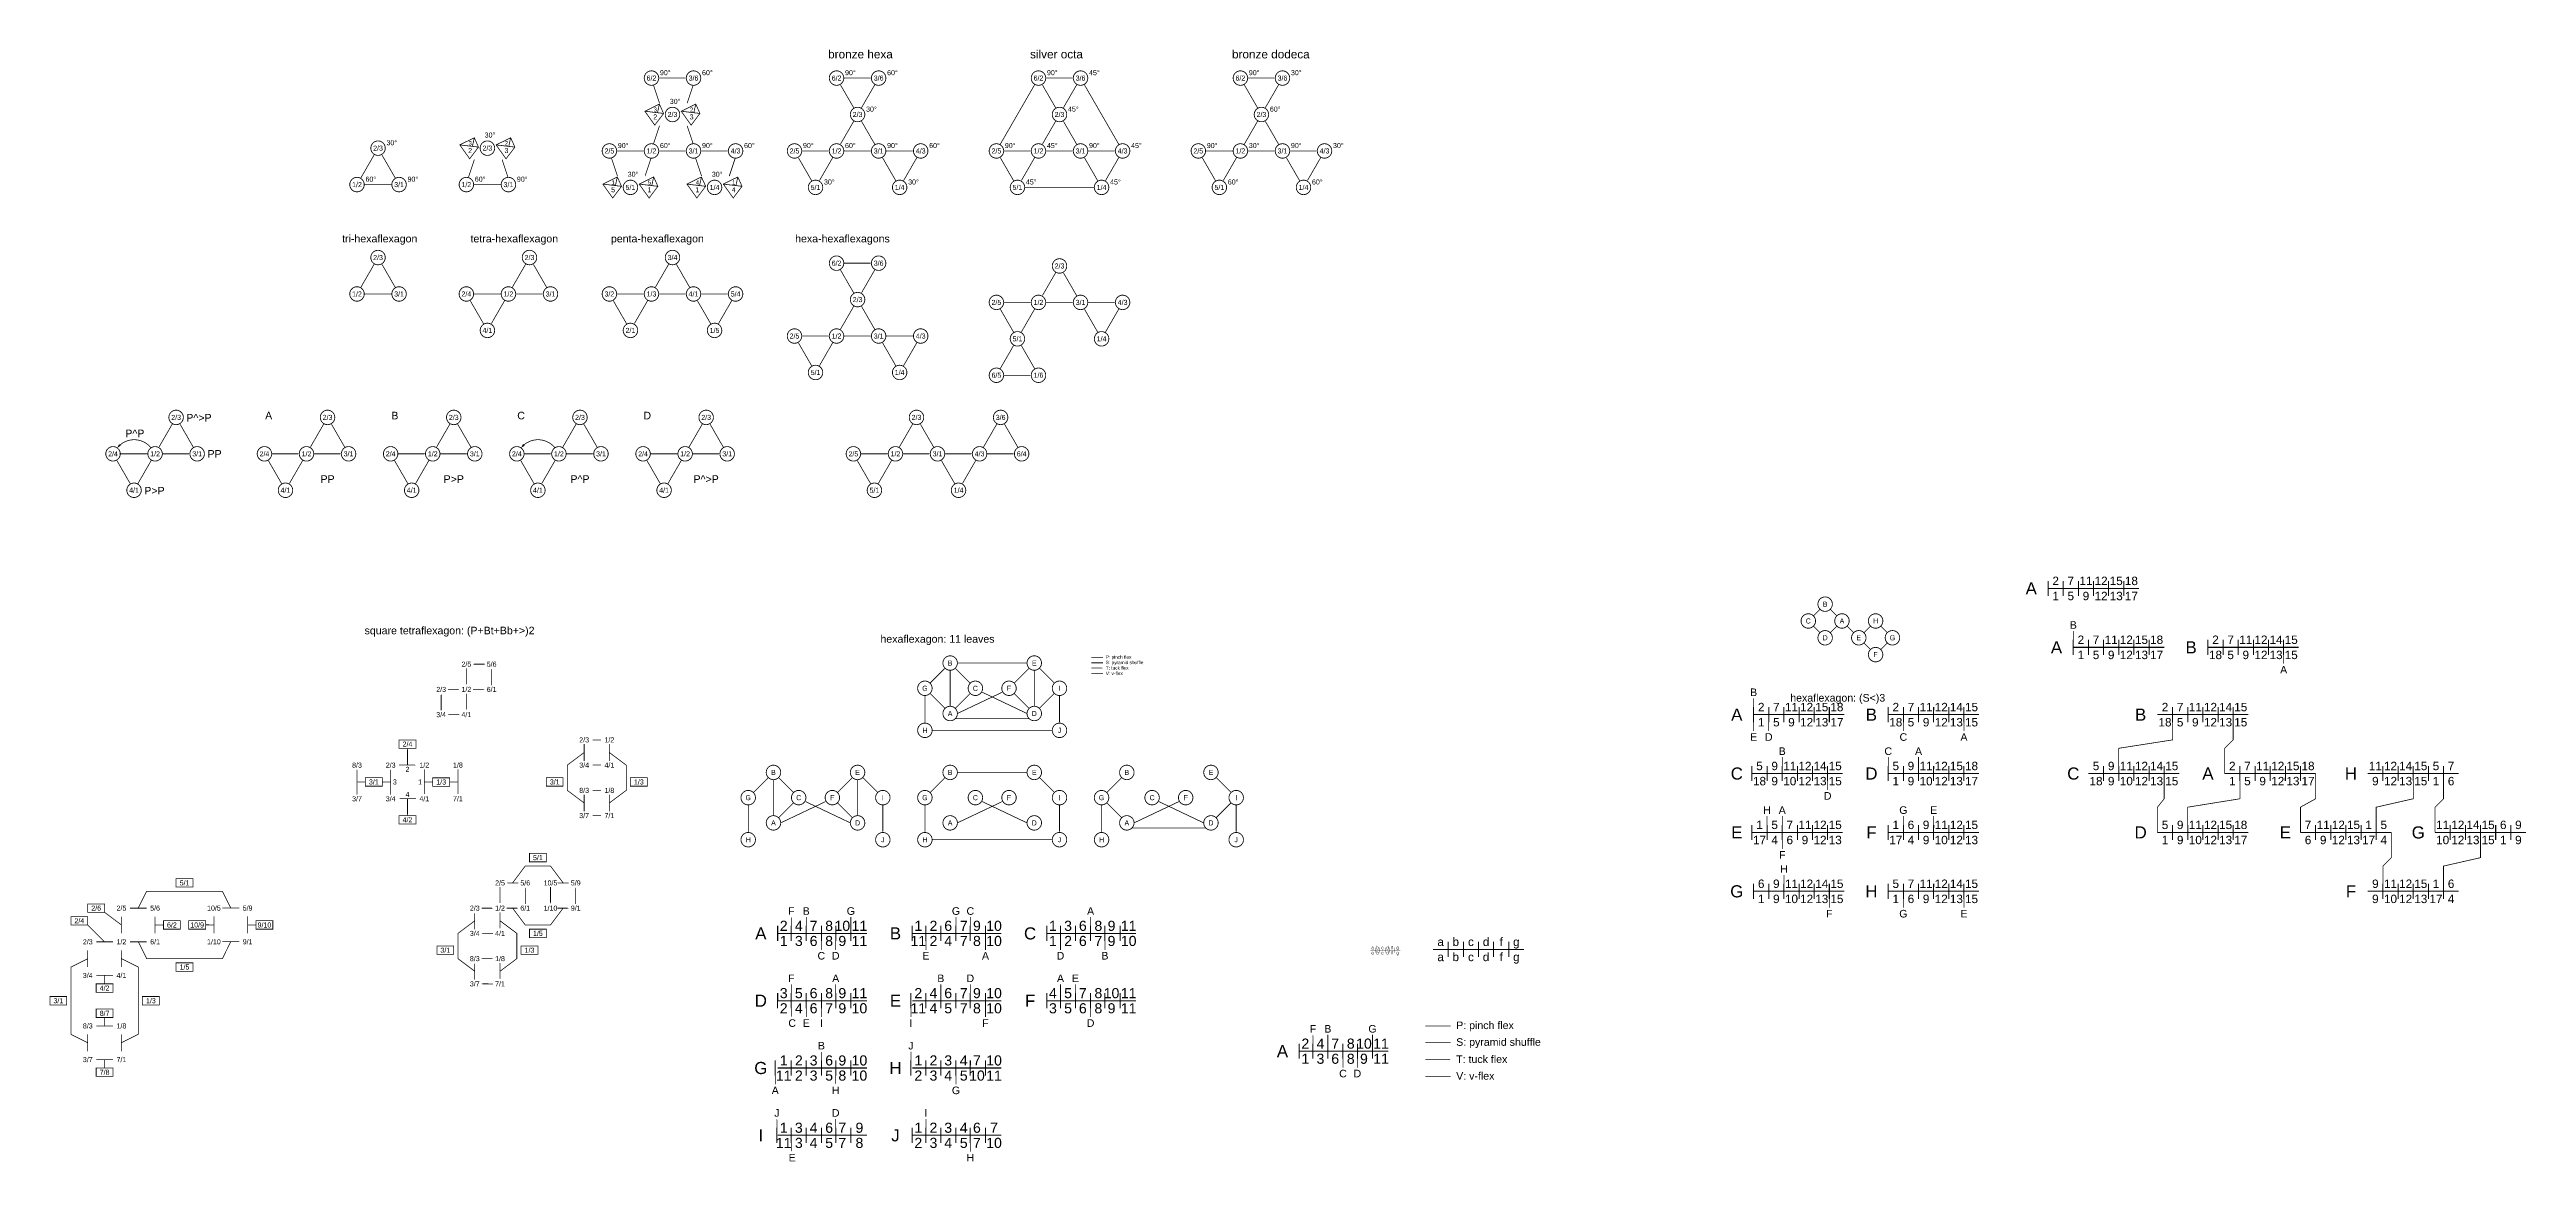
# Model space of a CAD drawing. Header units: inches. Extents: x -28 to 119, y -31 to 35.
import ezdxf
from ezdxf.enums import TextEntityAlignment as Align

# ---------------------------------------------------------------- set-up
doc = ezdxf.new("R2010")
doc.units = ezdxf.units.IN
doc.header["$LTSCALE"] = 0.5
doc.header["$MEASUREMENT"] = 0
doc.linetypes.add('DASHED', pattern=[0.75, 0.5, -0.25])
doc.linetypes.add('DIVIDE', pattern=[1.25, 0.5, -0.25, 0, -0.25, 0, -0.25])
for name, color, linetype in [('fade', 253, 'Continuous'), ('flex box', 132, 'DASHED'), ('flex pinch', 7, 'Continuous'), ('flex pyramid shuffle', 10, 'DASHED'), ('flex tuck', 150, 'Continuous'), ('flex v', 82, 'DIVIDE'), ('state-separator', 252, 'Continuous'), ('states', 7, 'Continuous'), ('valley', 143, 'DASHED')]:
    doc.layers.add(name, color=color, linetype=linetype)
doc.styles.add('Arial', font='ARIAL.TTF')

msp = doc.modelspace()

# ---------------------------------------------------------------- texts
at = {"style": 'Arial'}
for s, height, p in [('bronze hexa', 0.5, (18.5, 34.5)), ('silver octa', 0.5, (30.5, 34.5)), ('bronze dodeca', 0.5, (42.5, 34.5)), ('90°', 0.3, (8.503813, 33.501511)), ('60°', 0.3, (11.003813, 33.501511)), ('90°', 0.3, (19.503813, 33.501511)), ('60°', 0.3, (22.003813, 33.501511)), ('90°', 0.3, (31.503813, 33.501511)), ('45°', 0.3, (34.003813, 33.501511)), ('90°', 0.3, (43.503813, 33.501511)), ('30°', 0.3, (46.003813, 33.501511)), ('30°', 0.3, (20.753813, 31.336447)), ('45°', 0.3, (32.753813, 31.336447)), ('60°', 0.3, (44.753813, 31.336447)), ('30°', 0.3, (-7.746187, 29.336447)), ('90°', 0.3, (6.003813, 29.171383)), ('60°', 0.3, (8.503813, 29.171383)), ('90°', 0.3, (11.003813, 29.171383)), ('60°', 0.3, (13.503813, 29.171383)), ('90°', 0.3, (17.003813, 29.171383)), ('60°', 0.3, (19.503813, 29.171383)), ('90°', 0.3, (22.003813, 29.171383)), ('60°', 0.3, (24.503813, 29.171383)), ('90°', 0.3, (29.003813, 29.171383)), ('45°', 0.3, (31.503813, 29.171383)), ('90°', 0.3, (34.003813, 29.171383)), ('45°', 0.3, (36.503813, 29.171383)), ('90°', 0.3, (41.003813, 29.171383)), ('30°', 0.3, (43.503813, 29.171383)), ('90°', 0.3, (46.003813, 29.171383)), ('30°', 0.3, (48.503813, 29.171383)), ('60°', 0.3, (-8.996187, 27.171383)), ('90°', 0.3, (-6.496187, 27.171383)), ('60°', 0.3, (-2.496187, 27.171383)), ('90°', 0.3, (0.003813, 27.171383)), ('30°', 0.3, (18.253813, 27.006319)), ('30°', 0.3, (23.253813, 27.006319)), ('45°', 0.3, (30.253813, 27.006319)), ('45°', 0.3, (35.253813, 27.006319)), ('60°', 0.3, (42.253813, 27.006319)), ('60°', 0.3, (47.253813, 27.006319))]:
    msp.add_text(s, height=height, dxfattribs=at).set_placement(p)
for tag, height, p in [('a', 0.2, (50.850058, -18.35)), ('a', 0.2, (50.850058, -18.65)), ('b', 0.2, (51.150106, -18.35)), ('b', 0.2, (51.150106, -18.65)), ('c', 0.2, (51.442312, -18.35)), ('c', 0.2, (51.442312, -18.65)), ('d', 0.2, (51.750106, -18.35)), ('d', 0.2, (51.750106, -18.65)), ('f', 0.2, (52.011138, -18.35)), ('f', 0.2, (52.011138, -18.65)), ('g', 0.2, (52.350106, -18.35)), ('g', 0.2, (52.350106, -18.65)), ('a', 0.5, (54.899939, -18)), ('a', 0.5, (54.899939, -18.9)), ('b', 0.5, (55.799939, -18)), ('b', 0.5, (55.799939, -18.9)), ('c', 0.5, (56.699925, -18)), ('c', 0.5, (56.699925, -18.9)), ('d', 0.5, (57.599939, -18)), ('d', 0.5, (57.599939, -18.9)), ('f', 0.5, (58.500104, -18)), ('f', 0.5, (58.500104, -18.9)), ('g', 0.5, (59.399939, -18)), ('g', 0.5, (59.399939, -18.9))]:
    msp.add_attdef(tag, text='', height=height, dxfattribs=at).set_placement(p, align=Align.MIDDLE_CENTER)
at = {"layer": 'fade', "style": 'Arial'}
for s, p in [('2/3', (-11.249685, 13.165064)), ('2/3', (-3.749685, 13.165064)), ('2/3', (3.750315, 13.165064)), ('3/1', (-2.499685, 11)), ('3/1', (5.000315, 11)), ('3/1', (12.500315, 11)), ('4/1', (-13.749685, 8.834936)), ('4/1', (1.250315, 8.834936)), ('4/1', (8.750315, 8.834936))]:
    msp.add_text(s, height=0.3, dxfattribs=at).set_placement(p, align=Align.MIDDLE_CENTER)
at = {"layer": 'flex pinch', "style": 'Arial'}
for s, height, p in [('S: pyramid shuffle', 0.2, (35, -1.5)), ('P: pinch flex', 0.2, (35, -1.177116)), ('V: v-flex', 0.2, (35, -2.145768)), ('T: tuck flex', 0.2, (35, -1.822884)), ('P: pinch flex', 0.45, (55.824848, -23.187304)), ('T: tuck flex', 0.45, (55.824958, -25.200531)), ('S: pyramid shuffle', 0.45, (55.824848, -24.181105)), ('V: v-flex', 0.45, (55.824848, -26.194416))]:
    msp.add_text(s, height=height, dxfattribs=at).set_placement(p)
at = {"layer": 'states', "style": 'Arial'}
for s, height, p in [('6/2', 0.3, (8.000315, 33.330127)), ('3/6', 0.3, (10.500021, 33.330127)), ('6/2', 0.3, (19.000315, 33.330127)), ('3/6', 0.3, (21.500021, 33.330127)), ('6/2', 0.3, (31.000315, 33.330127)), ('3/6', 0.3, (33.500021, 33.330127)), ('6/2', 0.3, (43.000315, 33.330127)), ('3/6', 0.3, (45.500021, 33.330127)), ('2', 0.3, (8.224101, 31.023164)), ('3', 0.25, (8.226371, 31.456609)), ('2/3', 0.3, (9.250239, 31.165064)), ('30°', 0.3, (9.403396, 31.944857)), ('3', 0.3, (10.385341, 31.023164)), ('2', 0.25, (10.387611, 31.456609)), ('2/3', 0.3, (20.250239, 31.165064)), ('2/3', 0.3, (32.250239, 31.165064)), ('2/3', 0.3, (44.250239, 31.165064)), ('3', 0.25, (-2.773629, 29.456609)), ('30°', 0.3, (-1.596604, 29.944858)), ('2', 0.25, (-0.612389, 29.456609)), ('2/3', 0.3, (-8.249742, 29.165064)), ('2', 0.3, (-2.775899, 29.023164)), ('2/3', 0.3, (-1.749742, 29.165064)), ('3', 0.3, (-0.614659, 29.023164)), ('2/5', 0.3, (5.500032, 29)), ('1/2', 0.3, (8.000239, 29)), ('3/1', 0.3, (10.500239, 29)), ('4/3', 0.3, (13.000239, 29)), ('2/5', 0.3, (16.500032, 29)), ('1/2', 0.3, (19.000239, 29)), ('3/1', 0.3, (21.500239, 29)), ('4/3', 0.3, (24.000239, 29)), ('2/5', 0.3, (28.500032, 29)), ('1/2', 0.3, (31.000239, 29)), ('3/1', 0.3, (33.500239, 29)), ('4/3', 0.3, (36.000239, 29)), ('2/5', 0.3, (40.500032, 29)), ('1/2', 0.3, (43.000239, 29)), ('3/1', 0.3, (45.500239, 29)), ('4/3', 0.3, (48.000239, 29)), ('1/2', 0.3, (-9.499742, 27)), ('3/1', 0.3, (-6.999742, 27)), ('1/2', 0.3, (-2.999742, 27)), ('3/1', 0.3, (-0.499742, 27)), ('5', 0.3, (5.724101, 26.693037)), ('1', 0.25, (5.726371, 27.126482)), ('5/1', 0.3, (6.750239, 26.834936)), ('30°', 0.3, (6.903396, 27.61473)), ('1', 0.3, (7.885341, 26.693037)), ('5', 0.25, (7.887611, 27.126482)), ('4', 0.25, (10.726371, 27.126482)), ('1', 0.3, (10.724101, 26.693037)), ('1/4', 0.3, (11.750315, 26.834936)), ('30°', 0.3, (11.903396, 27.61473)), ('4', 0.3, (12.885341, 26.693037)), ('1', 0.25, (12.887611, 27.126482)), ('5/1', 0.3, (17.750239, 26.834936)), ('1/4', 0.3, (22.750315, 26.834936)), ('5/1', 0.3, (29.750239, 26.834936)), ('1/4', 0.3, (34.750315, 26.834936)), ('5/1', 0.3, (41.750239, 26.834936)), ('1/4', 0.3, (46.750315, 26.834936)), ('tri-hexaflexagon', 0.45, (-8.149178, 23.789462)), ('tetra-hexaflexagon', 0.45, (-0.149909, 23.789462)), ('penta-hexaflexagon', 0.45, (8.35132, 23.789462)), ('hexa-hexaflexagons', 0.45, (19.35132, 23.789462)), ('2/3', 0.3, (-8.249742, 22.665064)), ('2/3', 0.3, (0.750315, 22.665064)), ('3/4', 0.3, (9.249851, 22.665064)), ('6/2', 0.3, (19.000315, 22.330127)), ('3/6', 0.3, (21.500315, 22.330127)), ('2/3', 0.3, (32.250315, 22.165064)), ('1/2', 0.3, (-9.499742, 20.5)), ('3/1', 0.3, (-6.999742, 20.5)), ('2/4', 0.3, (-2.999685, 20.5)), ('1/2', 0.3, (-0.499792, 20.5)), ('3/1', 0.3, (2.000315, 20.5)), ('3/2', 0.3, (5.499851, 20.5)), ('1/3', 0.3, (7.999851, 20.5)), ('4/1', 0.3, (10.499851, 20.5)), ('5/4', 0.3, (12.999851, 20.5)), ('2/3', 0.3, (20.250315, 20.165064)), ('2/5', 0.3, (28.500315, 20)), ('1/2', 0.3, (31.000208, 20)), ('3/1', 0.3, (33.500315, 20)), ('4/3', 0.3, (36.000315, 20)), ('4/1', 0.3, (-1.749685, 18.334936)), ('2/1', 0.3, (6.749851, 18.334936)), ('1/5', 0.3, (11.749851, 18.334936)), ('2/5', 0.3, (16.500315, 18)), ('1/2', 0.3, (19.000208, 18)), ('3/1', 0.3, (21.500315, 18)), ('4/3', 0.3, (24.000315, 18)), ('5/1', 0.3, (29.750315, 17.834936)), ('1/4', 0.3, (34.750315, 17.834936)), ('5/1', 0.3, (17.750315, 15.834936)), ('1/4', 0.3, (22.750315, 15.834936)), ('6/5', 0.3, (28.500315, 15.669873)), ('1/6', 0.3, (31.000315, 15.669873)), ('2/3', 0.3, (-20.249685, 13.165064)), ('P^ >P', 0.45, (-18.89161, 13.143967)), ('A', 0.45, (-14.749174, 13.273511)), ('B', 0.45, (-7.249174, 13.273511)), ('C', 0.45, (0.250826, 13.273511)), ('D', 0.45, (7.750826, 13.273511)), ('2/3', 0.3, (11.250315, 13.165064)), ('2/3', 0.3, (23.750315, 13.165064)), ('3/6', 0.3, (28.750315, 13.165064)), ('P^ P', 0.45, (-22.701725, 12.215173)), ('2/4', 0.3, (-23.999685, 11)), ('1/2', 0.3, (-21.499792, 11)), ('3/1', 0.3, (-18.999685, 11)), ('PP', 0.45, (-17.962816, 11)), ('2/4', 0.3, (-14.999685, 11)), ('1/2', 0.3, (-12.499792, 11)), ('3/1', 0.3, (-9.999685, 11)), ('2/4', 0.3, (-7.499685, 11)), ('1/2', 0.3, (-4.999792, 11)), ('2/4', 0.3, (0.000315, 11)), ('1/2', 0.3, (2.500208, 11)), ('2/4', 0.3, (7.500315, 11)), ('1/2', 0.3, (10.000208, 11)), ('2/5', 0.3, (20.000315, 11)), ('1/2', 0.3, (22.500208, 11)), ('3/1', 0.3, (25.000315, 11)), ('4/3', 0.3, (27.500315, 11)), ('6/4', 0.3, (30.000315, 11)), ('4/1', 0.3, (-22.749685, 8.834936)), ('P>P', 0.45, (-21.535577, 8.808562)), ('PP', 0.45, (-11.249174, 9.5)), ('4/1', 0.3, (-6.249685, 8.834936)), ('P>P', 0.45, (-3.749196, 9.5)), ('P^ P', 0.45, (3.750804, 9.5)), ('P^ >P', 0.45, (11.250804, 9.5)), ('5/1', 0.3, (21.250315, 8.834936)), ('1/4', 0.3, (26.250315, 8.834936)), ('A', 0.72, (90.000132, 3)), ('B', 0.3, (77.750113, 2.066987)), ('square tetraflexagon: (P+Bt+Bb+>)2', 0.45, (-3.999276, 0.5)), ('hexaflexagon: 11 leaves', 0.45, (24.998026, 0)), ('C', 0.3, (76.750083, 1.066987)), ('D', 0.3, (77.750108, 0.066987)), ('A', 0.3, (78.749929, 1.066987)), ('E', 0.3, (79.74999, 0.066987)), ('H', 0.3, (80.750022, 1.066987)), ('G', 0.3, (81.749962, 0.066987)), ('B', 0.45, (92.500058, 0.829103)), ('2/5', 0.3, (-3.000052, -1.5)), ('5/6', 0.3, (-1.500052, -1.5)), ('B', 0.3, (25.750106, -1.433013)), ('E', 0.3, (30.750106, -1.433013)), ('F', 0.3, (80.74984, -0.933013)), ('A', 0.72, (91.500349, -0.5)), ('B', 0.72, (99.500459, -0.5)), ('2/3', 0.3, (-4.5, -3)), ('1/2', 0.3, (-3, -3)), ('6/1', 0.3, (-1.5, -3)), ('G', 0.3, (24.250072, -2.933013)), ('C', 0.3, (27.250191, -2.933013)), ('F', 0.3, (29.249947, -2.933013)), ('I', 0.3, (32.250122, -2.933013)), ('A', 0.45, (105.000057, -1.829103)), ('3/4', 0.3, (-4.5, -4.5)), ('4/1', 0.3, (-3.000418, -4.5)), ('A', 0.3, (25.750045, -4.433013)), ('D', 0.3, (30.750216, -4.433013)), ('A', 0.72, (72.500349, -4.5)), ('B', 0.45, (73.500058, -3.170897)), ('hexaflexagon: (S<)3', 0.45, (78.499708, -3.5)), ('B', 0.72, (80.500459, -4.5)), ('B', 0.72, (96.499845, -4.5)), ('2/3', 0.3, (4, -6)), ('1/2', 0.3, (5.499582, -6)), ('H', 0.3, (24.25013, -5.433013)), ('J', 0.3, (32.249993, -5.433013)), ('E', 0.45, (73.500058, -5.829103)), ('D', 0.45, (74.400057, -5.829103)), ('C', 0.45, (82.400148, -5.829103)), ('A', 0.45, (86.000057, -5.829103)), ('8/3', 0.3, (-9.500041, -7.5)), ('2/3', 0.3, (-7.5, -7.5)), ('2/4', 0.3, (-6.49968, -6.25)), ('1/2', 0.3, (-5.500041, -7.5)), ('1/8', 0.3, (-3.501844, -7.496036)), ('3/4', 0.3, (4, -7.5)), ('4/1', 0.3, (5.5, -7.5)), ('B', 0.45, (75.200202, -6.670897)), ('C', 0.45, (81.500057, -6.670897)), ('A', 0.45, (83.300057, -6.670897)), ('3/1', 0.3, (-8.49968, -8.5)), ('3', 0.3, (-7.25, -8.5)), ('2', 0.3, (-6.5, -7.75)), ('1', 0.3, (-5.75, -8.5)), ('1/3', 0.3, (-4.497877, -8.503964)), ('3/1', 0.3, (2.25, -8.5)), ('1/3', 0.3, (7.25, -8.5)), ('B', 0.3, (15.250106, -7.933013)), ('E', 0.3, (20.250106, -7.933013)), ('B', 0.3, (25.750106, -7.933013)), ('E', 0.3, (30.750106, -7.933013)), ('B', 0.3, (36.250106, -7.933013)), ('E', 0.3, (41.250106, -7.933013)), ('C', 0.72, (72.500492, -8)), ('D', 0.72, (80.500492, -8)), ('C', 0.72, (92.499934, -8)), ('A', 0.72, (100.500349, -8)), ('H', 0.72, (108.999931, -8)), ('3/7', 0.3, (-9.500041, -9.5)), ('3/4', 0.3, (-7.500041, -9.5)), ('4', 0.3, (-6.5, -9.25)), ('4/1', 0.3, (-5.500041, -9.5)), ('7/1', 0.3, (-3.501844, -9.496036)), ('8/3', 0.3, (3.999582, -9)), ('1/8', 0.3, (5.499582, -9)), ('G', 0.3, (13.750072, -9.433013)), ('C', 0.3, (16.750191, -9.433013)), ('F', 0.3, (18.749947, -9.433013)), ('I', 0.3, (21.750122, -9.433013)), ('G', 0.3, (24.250072, -9.433013)), ('C', 0.3, (27.250191, -9.433013)), ('F', 0.3, (29.249947, -9.433013)), ('I', 0.3, (32.250122, -9.433013)), ('G', 0.3, (34.750072, -9.433013)), ('C', 0.3, (37.750191, -9.433013)), ('F', 0.3, (39.749947, -9.433013)), ('I', 0.3, (42.750122, -9.433013)), ('H', 0.45, (74.300345, -10.170897)), ('A', 0.45, (75.200345, -10.170897)), ('D', 0.45, (77.900326, -9.329103)), ('G', 0.45, (82.400057, -10.170897)), ('E', 0.45, (84.200057, -10.170897)), ('4/2', 0.3, (-6.5, -10.75)), ('3/7', 0.3, (3.999582, -10.5)), ('7/1', 0.3, (5.499582, -10.5)), ('A', 0.3, (15.25, -10.933013)), ('D', 0.3, (20.250216, -10.933013)), ('A', 0.3, (25.750045, -10.933013)), ('D', 0.3, (30.750216, -10.933013)), ('A', 0.3, (36.250045, -10.933013)), ('D', 0.3, (41.250216, -10.933013)), ('E', 0.72, (72.500459, -11.5)), ('F', 0.72, (80.500486, -11.5)), ('D', 0.72, (96.499934, -11.5)), ('E', 0.72, (105.100004, -11.5)), ('G', 0.72, (113.000033, -11.5)), ('5/1', 0.3, (1.25086, -12.998017)), ('H', 0.3, (13.75013, -11.933013)), ('J', 0.3, (21.749993, -11.933013)), ('H', 0.3, (24.25013, -11.933013)), ('J', 0.3, (32.249993, -11.933013)), ('H', 0.3, (34.75013, -11.933013)), ('J', 0.3, (42.749993, -11.933013)), ('F', 0.45, (75.200345, -12.829103)), ('5/1', 0.3, (-19.74914, -14.498017)), ('2/5', 0.3, (-1.000052, -14.5)), ('5/6', 0.3, (0.499948, -14.5)), ('10/5', 0.3, (1.999582, -14.5)), ('5/9', 0.3, (3.499582, -14.5)), ('G', 0.72, (72.500271, -15)), ('H', 0.45, (75.300057, -13.670897)), ('H', 0.72, (80.500492, -15)), ('F', 0.72, (109.000337, -15)), ('2/6', 0.3, (-25, -16)), ('2/5', 0.3, (-23.500041, -16)), ('5/6', 0.3, (-21.500041, -16)), ('10/5', 0.3, (-18.002457, -15.996036)), ('5/9', 0.3, (-16.001844, -15.996036)), ('2/3', 0.3, (-2.5, -16)), ('1/2', 0.3, (-1.000418, -16)), ('6/1', 0.3, (0.499582, -16)), ('1/10', 0.3, (1.999582, -16)), ('9/1', 0.3, (3.499582, -16)), ('F', 0.45, (16.308507, -16.170897)), ('B', 0.45, (17.196626, -16.170897)), ('G', 0.45, (19.849721, -16.170897)), ('G', 0.45, (26.096735, -16.170897)), ('C', 0.45, (26.949718, -16.170897)), ('A', 0.45, (34.096778, -16.170897)), ('F', 0.45, (78.000057, -16.329103)), ('G', 0.45, (82.400057, -16.329103)), ('E', 0.45, (86.000057, -16.329103)), ('2/4', 0.3, (-26, -16.75)), ('6/2', 0.3, (-20.5, -17)), ('10/9', 0.3, (-18.99968, -17)), ('9/10', 0.3, (-14.99968, -17)), ('3/4', 0.3, (-2.5, -17.5)), ('4/1', 0.3, (-1, -17.5)), ('1/5', 0.3, (1.25086, -17.498017)), ('A', 0.72, (14.500415, -17.5)), ('B', 0.72, (22.500356, -17.5)), ('C', 0.72, (30.500249, -17.5)), ('2/3', 0.3, (-25.5, -18)), ('1/2', 0.3, (-23.500361, -18)), ('6/1', 0.3, (-21.499541, -18)), ('1/10', 0.3, (-18.002457, -17.996036)), ('9/1', 0.3, (-16.001844, -17.996036)), ('3/1', 0.3, (-4.25, -18.5)), ('8/3', 0.3, (-2.500418, -19)), ('1/8', 0.3, (-1.000418, -19)), ('1/3', 0.3, (0.75, -18.5)), ('C', 0.45, (18.096571, -18.829103)), ('D', 0.45, (18.949733, -18.829103)), ('E', 0.45, (24.30855, -18.829103)), ('A', 0.45, (27.849757, -18.829103)), ('D', 0.45, (32.308712, -18.829103)), ('B', 0.45, (34.950064, -18.829103)), ('3/4', 0.3, (-25.500361, -20)), ('4/2', 0.3, (-24.5, -20.75)), ('4/1', 0.3, (-23.5, -20)), ('1/5', 0.3, (-19.74914, -19.498017)), ('3/7', 0.3, (-2.500418, -20.5)), ('7/1', 0.3, (-1.000418, -20.5)), ('F', 0.45, (16.308277, -20.170897)), ('A', 0.45, (18.949363, -20.170897)), ('B', 0.45, (25.196663, -20.170897)), ('D', 0.45, (26.949873, -20.170897)), ('A', 0.45, (32.308795, -20.170897)), ('E', 0.45, (33.19687, -20.170897)), ('3/1', 0.3, (-27.25, -21.5)), ('1/3', 0.3, (-21.75, -21.5)), ('D', 0.72, (14.500176, -21.5)), ('E', 0.72, (22.500356, -21.5)), ('F', 0.72, (30.499934, -21.5)), ('8/3', 0.3, (-25.49968, -23)), ('8/7', 0.3, (-24.5, -22.25)), ('1/8', 0.3, (-23.49968, -23)), ('C', 0.45, (16.361797, -22.829098)), ('E', 0.45, (17.196378, -22.829103)), ('I', 0.45, (18.096293, -22.829103)), ('I', 0.45, (23.420277, -22.829103)), ('F', 0.45, (27.849821, -22.829103)), ('D', 0.45, (34.096817, -22.829103)), ('F', 0.45, (47.308507, -23.170897)), ('B', 0.45, (48.196626, -23.170897)), ('G', 0.45, (50.849721, -23.170897)), ('3/7', 0.3, (-25.49968, -25)), ('7/1', 0.3, (-23.49968, -25)), ('B', 0.45, (18.097365, -24.170897)), ('J', 0.45, (23.420322, -24.170897)), ('A', 0.72, (45.500415, -24.5)), ('7/8', 0.3, (-24.5, -25.75)), ('G', 0.72, (14.500483, -25.5)), ('H', 0.72, (22.500166, -25.5)), ('C', 0.45, (49.096571, -25.829103)), ('D', 0.45, (49.949733, -25.829103)), ('A', 0.45, (15.35522, -26.829107)), ('J', 0.45, (15.455389, -28.170897)), ('D', 0.45, (18.949517, -28.170897)), ('H', 0.45, (18.950207, -26.829103)), ('I', 0.45, (24.308394, -28.170897)), ('G', 0.45, (26.096687, -26.829103)), ('I', 0.72, (14.49999, -29.5)), ('J', 0.72, (22.500035, -29.5)), ('E', 0.45, (16.361964, -30.829098)), ('H', 0.45, (26.949631, -30.829103))]:
    msp.add_text(s, height=height, dxfattribs=at).set_placement(p, align=Align.MIDDLE_CENTER)

# ---------------------------------------------------------------- blocks, each defined once
blk = doc.blocks.new('state2', base_point=(38.38046, -2.35))
at = {"layer": 'state-separator', "const_width": 0.02}
for points in [[(40.147191, -2.349997), (38.38046, -2.35)], [(38.649856, -2.5), (38.649931, -2.2)], [(38.945908, -2.5), (38.945983, -2.2)], [(39.245908, -2.5), (39.245983, -2.2)], [(39.530323, -2.5), (39.530399, -2.2)], [(39.830324, -2.5), (39.8304, -2.2)]]:
    blk.add_lwpolyline(points, dxfattribs=at)
at = {"style": 'Arial'}
for tag, p in [('a', (38.499954, -2.2)), ('a', (38.499954, -2.5)), ('b', (38.799954, -2.2)), ('b', (38.799954, -2.5)), ('c', (39.092178, -2.2)), ('c', (39.092178, -2.5)), ('d', (39.399954, -2.2)), ('d', (39.399954, -2.5)), ('f', (39.660941, -2.2)), ('f', (39.660941, -2.5)), ('g', (39.999954, -2.2)), ('g', (39.999954, -2.5))]:
    blk.add_attdef(tag, text='', height=0.2, dxfattribs=at).set_placement(p, align=Align.MIDDLE_CENTER)
blk = doc.blocks.new('state3', base_point=(54.45, -18.45))
at = {"layer": 'state-separator', "const_width": 0.06}
for points in [[(59.85, -18.45), (54.45, -18.45)], [(55.349888, -18.9), (55.350113, -18)], [(56.249888, -18.9), (56.250113, -18)], [(57.149888, -18.9), (57.150113, -18)], [(58.049886, -18.9), (58.050114, -18)], [(58.949886, -18.9), (58.950114, -18)]]:
    blk.add_lwpolyline(points, dxfattribs=at)
at = {"style": 'Arial'}
for tag, p in [('a', (54.899884, -18)), ('a', (54.899884, -18.9)), ('b', (55.799884, -18)), ('b', (55.799884, -18.9)), ('c', (56.699937, -18)), ('c', (56.699937, -18.9)), ('d', (57.599884, -18)), ('d', (57.599884, -18.9)), ('f', (58.49992, -18)), ('f', (58.49992, -18.9)), ('g', (59.399884, -18)), ('g', (59.399884, -18.9))]:
    blk.add_attdef(tag, text='', height=0.5, dxfattribs=at).set_placement(p, align=Align.MIDDLE_CENTER)

# ---------------------------------------------------------------- linework, layer by layer
at = {"const_width": 0.050116}
for points in [[(8, 33.759809, 1), (8, 32.900445, 1)], [(10.5, 33.759809, 1), (10.5, 32.900445, 1)], [(19, 33.759809, 1), (19, 32.900445, 1)], [(21.5, 33.759809, 1), (21.5, 32.900445, 1)], [(31, 33.759809, 1), (31, 32.900445, 1)], [(33.5, 33.759809, 1), (33.5, 32.900445, 1)], [(43, 33.759809, 1), (43, 32.900445, 1)], [(45.5, 33.759809, 1), (45.5, 32.900445, 1)], [(9.25, 31.594746, 1), (9.25, 30.735382, 1)], [(20.25, 31.594746, 1), (20.25, 30.735382, 1)], [(32.25, 31.594746, 1), (32.25, 30.735382, 1)], [(44.25, 31.594746, 1), (44.25, 30.735382, 1)], [(-8.25, 29.594746, 1), (-8.25, 28.735382, 1)], [(-1.75, 29.594746, 1), (-1.75, 28.735382, 1)], [(5.5, 29.429682, 1), (5.5, 28.570318, 1)], [(8, 29.429682, 1), (8, 28.570318, 1)], [(10.5, 29.429682, 1), (10.5, 28.570318, 1)], [(13, 29.429682, 1), (13, 28.570318, 1)], [(16.5, 29.429682, 1), (16.5, 28.570318, 1)], [(19, 29.429682, 1), (19, 28.570318, 1)], [(21.5, 29.429682, 1), (21.5, 28.570318, 1)], [(24, 29.429682, 1), (24, 28.570318, 1)], [(28.5, 29.429682, 1), (28.5, 28.570318, 1)], [(31, 29.429682, 1), (31, 28.570318, 1)], [(33.5, 29.429682, 1), (33.5, 28.570318, 1)], [(36, 29.429682, 1), (36, 28.570318, 1)], [(40.5, 29.429682, 1), (40.5, 28.570318, 1)], [(43, 29.429682, 1), (43, 28.570318, 1)], [(45.5, 29.429682, 1), (45.5, 28.570318, 1)], [(48, 29.429682, 1), (48, 28.570318, 1)], [(-9.5, 27.429682, 1), (-9.5, 26.570318, 1)], [(-7, 27.429682, 1), (-7, 26.570318, 1)], [(-3, 27.429682, 1), (-3, 26.570318, 1)], [(-0.5, 27.429682, 1), (-0.5, 26.570318, 1)], [(6.75, 27.264618, 1), (6.75, 26.405254, 1)], [(11.75, 27.264618, 1), (11.75, 26.405254, 1)], [(17.75, 27.264618, 1), (17.75, 26.405254, 1)], [(22.75, 27.264618, 1), (22.75, 26.405254, 1)], [(29.75, 27.264618, 1), (29.75, 26.405254, 1)], [(34.75, 27.264618, 1), (34.75, 26.405254, 1)], [(41.75, 27.264618, 1), (41.75, 26.405254, 1)], [(46.75, 27.264618, 1), (46.75, 26.405254, 1)], [(-8.25, 23.094746, 1), (-8.25, 22.235382, 1)], [(0.75, 23.094746, 1), (0.75, 22.235382, 1)], [(9.25, 23.094746, 1), (9.25, 22.235382, 1)], [(19, 22.759809, 1), (19, 21.900445, 1)], [(21.5, 22.759809, 1), (21.5, 21.900445, 1)], [(32.25, 22.594746, 1), (32.25, 21.735382, 1)], [(-9.5, 20.929682, 1), (-9.5, 20.070318, 1)], [(-7, 20.929682, 1), (-7, 20.070318, 1)], [(-3, 20.929682, 1), (-3, 20.070318, 1)], [(-0.5, 20.929682, 1), (-0.5, 20.070318, 1)], [(2, 20.929682, 1), (2, 20.070318, 1)], [(5.5, 20.929682, 1), (5.5, 20.070318, 1)], [(8, 20.929682, 1), (8, 20.070318, 1)], [(10.5, 20.929682, 1), (10.5, 20.070318, 1)], [(13, 20.929682, 1), (13, 20.070318, 1)], [(20.25, 20.594746, 1), (20.25, 19.735382, 1)], [(28.5, 20.429682, 1), (28.5, 19.570318, 1)], [(31, 20.429682, 1), (31, 19.570318, 1)], [(33.5, 20.429682, 1), (33.5, 19.570318, 1)], [(36, 20.429682, 1), (36, 19.570318, 1)], [(-1.75, 18.764618, 1), (-1.75, 17.905254, 1)], [(6.75, 18.764618, 1), (6.75, 17.905254, 1)], [(11.75, 18.764618, 1), (11.75, 17.905254, 1)], [(16.5, 18.429682, 1), (16.5, 17.570318, 1)], [(19, 18.429682, 1), (19, 17.570318, 1)], [(21.5, 18.429682, 1), (21.5, 17.570318, 1)], [(24, 18.429682, 1), (24, 17.570318, 1)], [(29.75, 18.264618, 1), (29.75, 17.405254, 1)], [(29.75, 18.264618, 1), (29.75, 17.405254, 1)], [(34.75, 18.264618, 1), (34.75, 17.405254, 1)], [(17.75, 16.264618, 1), (17.75, 15.405254, 1)], [(22.75, 16.264618, 1), (22.75, 15.405254, 1)], [(28.5, 16.099555, 1), (28.5, 15.240191, 1)], [(31, 16.099555, 1), (31, 15.240191, 1)], [(-20.25, 13.594746, 1), (-20.25, 12.735382, 1)], [(11.25, 13.594746, 1), (11.25, 12.735382, 1)], [(23.75, 13.594746, 1), (23.75, 12.735382, 1)], [(28.75, 13.594746, 1), (28.75, 12.735382, 1)], [(28.75, 13.594746, 1), (28.75, 12.735382, 1)], [(-24, 11.429682, 1), (-24, 10.570318, 1)], [(-21.5, 11.429682, 1), (-21.5, 10.570318, 1)], [(-19, 11.429682, 1), (-19, 10.570318, 1)], [(-15, 11.429682, 1), (-15, 10.570318, 1)], [(-12.5, 11.429682, 1), (-12.5, 10.570318, 1)], [(-10, 11.429682, 1), (-10, 10.570318, 1)], [(-7.5, 11.429682, 1), (-7.5, 10.570318, 1)], [(-5, 11.429682, 1), (-5, 10.570318, 1)], [(0, 11.429682, 1), (0, 10.570318, 1)], [(2.5, 11.429682, 1), (2.5, 10.570318, 1)], [(7.5, 11.429682, 1), (7.5, 10.570318, 1)], [(10, 11.429682, 1), (10, 10.570318, 1)], [(20, 11.429682, 1), (20, 10.570318, 1)], [(22.5, 11.429682, 1), (22.5, 10.570318, 1)], [(25, 11.429682, 1), (25, 10.570318, 1)], [(27.5, 11.429682, 1), (27.5, 10.570318, 1)], [(30, 11.429682, 1), (30, 10.570318, 1)], [(-22.75, 9.264618, 1), (-22.75, 8.405254, 1)], [(-6.25, 9.264618, 1), (-6.25, 8.405254, 1)], [(21.25, 9.264618, 1), (21.25, 8.405254, 1)], [(26.25, 9.264618, 1), (26.25, 8.405254, 1)], [(76.750083, 1.496669, 1), (76.750083, 0.637305, 1)], [(77.74999, 2.496669, 1), (77.74999, 1.637305, 1)], [(78.749929, 1.496669, 1), (78.749929, 0.637305, 1)], [(80.750022, 1.496669, 1), (80.750022, 0.637305, 1)], [(77.750108, 0.496669, 1), (77.750108, -0.362695, 1)], [(79.74999, 0.496669, 1), (79.74999, -0.362695, 1)], [(81.749962, 0.496669, 1), (81.749962, -0.362695, 1)], [(25.74999, -1.003331, 1), (25.74999, -1.862695, 1)], [(30.74999, -1.003331, 1), (30.74999, -1.862695, 1)], [(80.74984, -0.503331, 1), (80.74984, -1.362695, 1)], [(24.249818, -2.503331, 1), (24.249818, -3.362695, 1)], [(27.250208, -2.503331, 1), (27.250208, -3.362695, 1)], [(29.249961, -2.503331, 1), (29.249961, -3.362695, 1)], [(32.249865, -2.503331, 1), (32.249865, -3.362695, 1)], [(25.749929, -4.003331, 1), (25.749929, -4.862695, 1)], [(30.750233, -4.003331, 1), (30.750233, -4.862695, 1)], [(24.250147, -5.003331, 1), (24.250147, -5.862695, 1)], [(32.249873, -5.003331, 1), (32.249873, -5.862695, 1)], [(15.24999, -7.503331, 1), (15.24999, -8.362695, 1)], [(20.24999, -7.503331, 1), (20.24999, -8.362695, 1)], [(25.74999, -7.503331, 1), (25.74999, -8.362695, 1)], [(30.74999, -7.503331, 1), (30.74999, -8.362695, 1)], [(36.24999, -7.503331, 1), (36.24999, -8.362695, 1)], [(41.24999, -7.503331, 1), (41.24999, -8.362695, 1)], [(13.749818, -9.003331, 1), (13.749818, -9.862695, 1)], [(16.750208, -9.003331, 1), (16.750208, -9.862695, 1)], [(18.749961, -9.003331, 1), (18.749961, -9.862695, 1)], [(21.749865, -9.003331, 1), (21.749865, -9.862695, 1)], [(24.249818, -9.003331, 1), (24.249818, -9.862695, 1)], [(27.250208, -9.003331, 1), (27.250208, -9.862695, 1)], [(29.249961, -9.003331, 1), (29.249961, -9.862695, 1)], [(32.249865, -9.003331, 1), (32.249865, -9.862695, 1)], [(34.749818, -9.003331, 1), (34.749818, -9.862695, 1)], [(37.750208, -9.003331, 1), (37.750208, -9.862695, 1)], [(39.749961, -9.003331, 1), (39.749961, -9.862695, 1)], [(42.749865, -9.003331, 1), (42.749865, -9.862695, 1)], [(13.750147, -11.503331, 1), (13.750147, -12.362695, 1)], [(15.249929, -10.503331, 1), (15.249929, -11.362695, 1)], [(20.250233, -10.503331, 1), (20.250233, -11.362695, 1)], [(21.749873, -11.503331, 1), (21.749873, -12.362695, 1)], [(24.250147, -11.503331, 1), (24.250147, -12.362695, 1)], [(25.749929, -10.503331, 1), (25.749929, -11.362695, 1)], [(30.750233, -10.503331, 1), (30.750233, -11.362695, 1)], [(32.249873, -11.503331, 1), (32.249873, -12.362695, 1)], [(34.750147, -11.503331, 1), (34.750147, -12.362695, 1)], [(36.249929, -10.503331, 1), (36.249929, -11.362695, 1)], [(41.250233, -10.503331, 1), (41.250233, -11.362695, 1)], [(42.749873, -11.503331, 1), (42.749873, -12.362695, 1)]]:
    msp.add_lwpolyline(points, format="xyb", close=True, dxfattribs=at)
at = {"const_width": 0.0441}
for points in [[(7.607829, 31.359291), (8.197258, 30.534028), (8.721195, 31.228306), (8.470142, 31.784989)], [(9.769069, 31.359291), (10.358498, 30.534028), (10.882435, 31.228306), (10.631382, 31.784989)], [(-3.392171, 29.359291), (-2.802742, 28.534028), (-2.278805, 29.228306), (-2.529858, 29.784989)], [(-1.230931, 29.359291), (-0.641502, 28.534028), (-0.117565, 29.228306), (-0.368618, 29.784989)], [(5.107829, 27.029164), (5.697258, 26.203901), (6.221195, 26.898179), (5.970142, 27.454862)], [(7.269069, 27.029164), (7.858498, 26.203901), (8.382435, 26.898179), (8.131382, 27.454862)], [(10.107829, 27.029164), (10.697258, 26.203901), (11.221195, 26.898179), (10.970142, 27.454862)], [(12.269069, 27.029164), (12.858498, 26.203901), (13.382435, 26.898179), (13.131382, 27.454862)], [(-7, -6), (-6, -6), (-6, -6.5), (-7, -6.5)], [(-9, -8.25), (-8, -8.25), (-8, -8.75), (-9, -8.75)], [(-4.998196, -8.253964), (-3.998196, -8.253964), (-3.998196, -8.753964), (-4.998196, -8.753964)], [(1.75, -8.25), (2.75, -8.25), (2.75, -8.75), (1.75, -8.75)], [(6.75, -8.25), (7.75, -8.25), (7.75, -8.75), (6.75, -8.75)], [(-7, -10.5), (-6, -10.5), (-6, -11), (-7, -11)], [(0.75054, -12.748017), (1.75054, -12.748017), (1.75054, -13.248017), (0.75054, -13.248017)], [(-20.24946, -14.248017), (-19.24946, -14.248017), (-19.24946, -14.748017), (-20.24946, -14.748017)], [(-25.5, -15.75), (-24.5, -15.75), (-24.5, -16.25), (-25.5, -16.25)], [(-26.5, -16.5), (-25.5, -16.5), (-25.5, -17), (-26.5, -17)], [(-21, -16.75), (-20, -16.75), (-20, -17.25), (-21, -17.25)], [(-19.5, -16.75), (-18.5, -16.75), (-18.5, -17.25), (-19.5, -17.25)], [(-15.5, -16.75), (-14.5, -16.75), (-14.5, -17.25), (-15.5, -17.25)], [(0.75054, -17.248017), (1.75054, -17.248017), (1.75054, -17.748017), (0.75054, -17.748017)], [(-4.75, -18.25), (-3.75, -18.25), (-3.75, -18.75), (-4.75, -18.75)], [(0.25, -18.25), (1.25, -18.25), (1.25, -18.75), (0.25, -18.75)], [(-25, -20.5), (-24, -20.5), (-24, -21), (-25, -21)], [(-20.24946, -19.248017), (-19.24946, -19.248017), (-19.24946, -19.748017), (-20.24946, -19.748017)], [(-27.75, -21.25), (-26.75, -21.25), (-26.75, -21.75), (-27.75, -21.75)], [(-25, -22), (-24, -22), (-24, -22.5), (-25, -22.5)], [(-22.25, -21.25), (-21.25, -21.25), (-21.25, -21.75), (-22.25, -21.75)], [(-25, -25.5), (-24, -25.5), (-24, -26), (-25, -26)]]:
    msp.add_lwpolyline(points, close=True, dxfattribs=at)
for points in [[(7.607829, 31.359291), (8.721195, 31.228306)], [(9.769069, 31.359291), (10.882435, 31.228306)], [(-3.392171, 29.359291), (-2.278805, 29.228306)], [(-1.230931, 29.359291), (-0.117565, 29.228306)], [(5.107829, 27.029164), (6.221195, 26.898179)], [(7.269069, 27.029164), (8.382435, 26.898179)], [(10.107829, 27.029164), (11.221195, 26.898179)], [(12.269069, 27.029164), (13.382435, 26.898179)]]:
    msp.add_lwpolyline(points, dxfattribs=at)
at = {"layer": 'fade', "const_width": 0.050116}
for points in [[(-11.25, 13.594746, 1), (-11.25, 12.735382, 1)], [(-3.75, 13.594746, 1), (-3.75, 12.735382, 1)], [(3.75, 13.594746, 1), (3.75, 12.735382, 1)], [(-2.5, 11.429682, 1), (-2.5, 10.570318, 1)], [(5, 11.429682, 1), (5, 10.570318, 1)], [(12.5, 11.429682, 1), (12.5, 10.570318, 1)], [(-13.75, 9.264618, 1), (-13.75, 8.405254, 1)], [(1.25, 9.264618, 1), (1.25, 8.405254, 1)], [(8.75, 9.264618, 1), (8.75, 8.405254, 1)]]:
    msp.add_lwpolyline(points, format="xyb", close=True, dxfattribs=at)
at = {"layer": 'fade'}
for points in [[(-20.035159, 12.792948, 0, 0.2, 0), (-19.885159, 12.53314, 0.0441, 0.0441, 0), (-19.214841, 11.372116, 0.04413, 0.04413, 0)], [(-12.285159, 11.372116, 0, 0.2, 0), (-12.135159, 11.631923, 0.0441, 0.0441, 0), (-11.464841, 12.792948, 0.04413, 0.04413, 0)], [(-11.035159, 12.792948, 0, 0.2, 0), (-10.885159, 12.53314, 0.0441, 0.0441, 0), (-10.214841, 11.372116, 0.04413, 0.04413, 0)], [(-4.785159, 11.372116, 0, 0.2, 0), (-4.635159, 11.631923, 0.0441, 0.0441, 0), (-3.964841, 12.792948, 0.04413, 0.04413, 0)], [(-3.535159, 12.792948, 0, 0.2, 0), (-3.385159, 12.53314, 0.0441, 0.0441, 0), (-2.714841, 11.372116, 0.04413, 0.04413, 0)], [(2.714841, 11.372116, 0, 0.2, 0), (2.864841, 11.631923, 0.0441, 0.0441, 0), (3.535159, 12.792948, 0.04413, 0.04413, 0)], [(3.964841, 12.792948, 0, 0.2, 0), (4.114841, 12.53314, 0.0441, 0.0441, 0), (4.785159, 11.372116, 0.04413, 0.04413, 0)], [(10.214841, 11.372116, 0, 0.2, 0), (10.364841, 11.631923, 0.0441, 0.0441, 0), (11.035159, 12.792948, 0.04413, 0.04413, 0)], [(11.464841, 12.792948, 0, 0.2, 0), (11.614841, 12.53314, 0.0441, 0.0441, 0), (12.285159, 11.372116, 0.04413, 0.04413, 0)], [(-23.785159, 10.627884, 0, 0.2, 0), (-23.635159, 10.368077, 0.0441, 0.0441, 0), (-22.964841, 9.207052, 0.04413, 0.04413, 0)], [(-14.785159, 10.627884, 0, 0.2, 0), (-14.635159, 10.368077, 0.0441, 0.0441, 0), (-13.964841, 9.207052, 0.04413, 0.04413, 0)], [(-13.535159, 9.207052, 0, 0.2, 0), (-13.385159, 9.46686, 0.0441, 0.0441, 0), (-12.714841, 10.627884, 0.04413, 0.04413, 0)], [(-7.285159, 10.627884, 0, 0.2, 0), (-7.135159, 10.368077, 0.0441, 0.0441, 0), (-6.464841, 9.207052, 0.04413, 0.04413, 0)], [(-2.929682, 11, 0, 0.2, 0), (-3.229682, 11, 0.0441, 0.0441, 0), (-4.570318, 11, 0.04413, 0.04413, 0)], [(0.214841, 10.627884, 0, 0.2, 0), (0.364841, 10.368077, 0.0441, 0.0441, 0), (1.035159, 9.207052, 0.04413, 0.04413, 0)], [(1.464841, 9.207052, 0, 0.2, 0), (1.614841, 9.46686, 0.0441, 0.0441, 0), (2.285159, 10.627884, 0.04413, 0.04413, 0)], [(4.570318, 11, 0, 0.2, 0), (4.270318, 11, 0.0441, 0.0441, 0), (2.929682, 11, 0.04413, 0.04413, 0)], [(7.714841, 10.627884, 0, 0.2, 0), (7.864841, 10.368077, 0.0441, 0.0441, 0), (8.535159, 9.207052, 0.04413, 0.04413, 0)], [(8.964841, 9.207052, 0, 0.2, 0), (9.114841, 9.46686, 0.0441, 0.0441, 0), (9.785159, 10.627884, 0.04413, 0.04413, 0)], [(12.070318, 11, 0, 0.2, 0), (11.770318, 11, 0.0441, 0.0441, 0), (10.429682, 11, 0.04413, 0.04413, 0)]]:
    msp.add_lwpolyline(points, format="xyseb", dxfattribs=at)
at = {"layer": 'flex box'}
for points in [[(-6.5, -6.5, 0, 0.2, 0), (-6.5, -6.8, 0.0441, 0.0441, 0), (-6.5, -7.5, 0.04413, 0.04413, 0)], [(-9.5, -8.5, 0, 0.2, 0), (-9.2, -8.5, 0.0441, 0.0441, 0), (-9, -8.5, 0.04413, 0.04413, 0)], [(-3.5, -8.5, 0, 0.2, 0), (-3.8, -8.5, 0.0441, 0.0441, 0), (-4, -8.5, 0.04413, 0.04413, 0)], [(-6.5, -10.5, 0, 0.2, 0), (-6.5, -10.2, 0.0441, 0.0441, 0), (-6.5, -9.5, 0.04413, 0.04413, 0)]]:
    msp.add_lwpolyline(points, format="xyseb", dxfattribs=at)
for points, const_width in [([(4, -6.75), (3, -7.5), (3, -9), (4, -9.75)], 0.0441), ([(5.5, -6.75), (6.5, -7.5), (6.5, -9), (5.5, -9.75)], 0.0441), ([(-8, -8.5), (-7.499098, -8.501982)], 0.04413), ([(-5.5, -8.5), (-4.9982, -8.5)], 0.04413), ([(-0.25, -14.5), (0.5, -13.5), (2, -13.5), (2.75, -14.5)], 0.0441), ([(-22.501442, -16.000001), (-22.002163, -14.99964), (-17.502524, -14.996397), (-17.001804, -15.996036)], 0.0441), ([(-0.25, -16), (0.5, -17), (2, -17), (2.75, -16)], 0.0441), ([(-25.5, -17), (-24.5, -18)], 0.04413), ([(-24.5, -16.25), (-23.5, -17)], 0.04413), ([(-21.501804, -16.996036), (-21, -17)], 0.04413), ([(-18.503607, -16.992072), (-18.001804, -16.996036)], 0.04413), ([(-16.001804, -16.996036), (-15.5, -17)], 0.04413), ([(-2.5, -16.75), (-3.5, -17.5), (-3.5, -19), (-2.5, -19.75)], 0.0441), ([(-1, -16.75), (0, -17.5), (0, -19), (-1, -19.75)], 0.0441), ([(-25.5, -19), (-26.5, -19.5), (-26.5, -23.5), (-25.5, -24)], 0.0441), ([(-23.5, -19), (-22.5, -19.5), (-22.5, -23.5), (-23.5, -24)], 0.0441), ([(-22.5, -18), (-21.999279, -18.999639), (-17.499641, -18.996396), (-17.000362, -17.996035)], 0.0441), ([(-24.500361, -20), (-24.5, -20.5)], 0.04413), ([(-24.5, -22.5), (-24.499639, -23)], 0.04413), ([(-24.500361, -25), (-24.5, -25.5)], 0.04413)]:
    msp.add_lwpolyline(points, dxfattribs=dict(at, const_width=const_width))
at = {"layer": 'flex pinch'}
for points in [[(8.116477, 32.9193, 0, 0.2, 0), (8.211345, 32.634695, 0.0441, 0.0441, 0), (8.477177, 31.837198, 0.04413, 0.04413, 0)], [(10.070318, 33.330127, 0, 0.2, 0), (9.770318, 33.330127, 0.0441, 0.0441, 0), (8.429682, 33.330127, 0.04413, 0.04413, 0)], [(10.115746, 31.815063, 0, 0.2, 0), (10.210615, 32.099668, 0.0441, 0.0441, 0), (10.476447, 32.897165, 0.04413, 0.04413, 0)], [(19.214841, 32.958011, 0, 0.2, 0), (19.364841, 32.698204, 0.0441, 0.0441, 0), (20.035159, 31.537179, 0.04413, 0.04413, 0)], [(21.070318, 33.330127, 0, 0.2, 0), (20.770318, 33.330127, 0.0441, 0.0441, 0), (19.429682, 33.330127, 0.04413, 0.04413, 0)], [(20.464841, 31.537179, 0, 0.2, 0), (20.614841, 31.796987, 0.0441, 0.0441, 0), (21.285159, 32.958011, 0.04413, 0.04413, 0)], [(31.214841, 32.958011, 0, 0.2, 0), (31.364841, 32.698204, 0.0441, 0.0441, 0), (32.035159, 31.537179, 0.04413, 0.04413, 0)], [(33.070318, 33.330127, 0, 0.2, 0), (32.770318, 33.330127, 0.0441, 0.0441, 0), (31.429682, 33.330127, 0.04413, 0.04413, 0)], [(32.464841, 31.537179, 0, 0.2, 0), (32.614841, 31.796987, 0.0441, 0.0441, 0), (33.285159, 32.958011, 0.04413, 0.04413, 0)], [(43.214841, 32.958011, 0, 0.2, 0), (43.364841, 32.698204, 0.0441, 0.0441, 0), (44.035159, 31.537179, 0.04413, 0.04413, 0)], [(45.070318, 33.330127, 0, 0.2, 0), (44.770318, 33.330127, 0.0441, 0.0441, 0), (43.429682, 33.330127, 0.04413, 0.04413, 0)], [(44.464841, 31.537179, 0, 0.2, 0), (44.614841, 31.796987, 0.0441, 0.0441, 0), (45.285159, 32.958011, 0.04413, 0.04413, 0)], [(8.116477, 29.410828, 0, 0.2, 0), (8.211345, 29.695433, 0.0441, 0.0441, 0), (8.477177, 30.49293, 0.04413, 0.04413, 0)], [(10.115746, 30.515065, 0, 0.2, 0), (10.210615, 30.23046, 0.0441, 0.0441, 0), (10.476447, 29.432963, 0.04413, 0.04413, 0)], [(19.214841, 29.372116, 0, 0.2, 0), (19.364841, 29.631923, 0.0441, 0.0441, 0), (20.035159, 30.792948, 0.04413, 0.04413, 0)], [(20.464841, 30.792948, 0, 0.2, 0), (20.614841, 30.53314, 0.0441, 0.0441, 0), (21.285159, 29.372116, 0.04413, 0.04413, 0)], [(31.214841, 29.372116, 0, 0.2, 0), (31.364841, 29.631923, 0.0441, 0.0441, 0), (32.035159, 30.792948, 0.04413, 0.04413, 0)], [(32.464841, 30.792948, 0, 0.2, 0), (32.614841, 30.53314, 0.0441, 0.0441, 0), (33.285159, 29.372116, 0.04413, 0.04413, 0)], [(43.214841, 29.372116, 0, 0.2, 0), (43.364841, 29.631923, 0.0441, 0.0441, 0), (44.035159, 30.792948, 0.04413, 0.04413, 0)], [(44.464841, 30.792948, 0, 0.2, 0), (44.614841, 30.53314, 0.0441, 0.0441, 0), (45.285159, 29.372116, 0.04413, 0.04413, 0)], [(-9.285159, 27.372116, 0, 0.2, 0), (-9.135159, 27.631923, 0.0441, 0.0441, 0), (-8.464841, 28.792948, 0.04413, 0.04413, 0)], [(-8.035159, 28.792948, 0, 0.2, 0), (-7.885159, 28.53314, 0.0441, 0.0441, 0), (-7.214841, 27.372116, 0.04413, 0.04413, 0)], [(-2.883523, 27.410828, 0, 0.2, 0), (-2.788655, 27.695433, 0.0441, 0.0441, 0), (-2.522823, 28.49293, 0.04413, 0.04413, 0)], [(-0.884254, 28.515065, 0, 0.2, 0), (-0.789385, 28.23046, 0.0441, 0.0441, 0), (-0.523553, 27.432963, 0.04413, 0.04413, 0)], [(5.616477, 28.589173, 0, 0.2, 0), (5.711345, 28.304568, 0.0441, 0.0441, 0), (5.977177, 27.507071, 0.04413, 0.04413, 0)], [(7.570318, 29, 0, 0.2, 0), (7.270318, 29, 0.0441, 0.0441, 0), (5.929682, 29, 0.04413, 0.04413, 0)], [(7.615746, 27.484936, 0, 0.2, 0), (7.710615, 27.769541, 0.0441, 0.0441, 0), (7.976447, 28.567038, 0.04413, 0.04413, 0)], [(10.070318, 29, 0, 0.2, 0), (9.770318, 29, 0.0441, 0.0441, 0), (8.429682, 29, 0.04413, 0.04413, 0)], [(10.616477, 28.589173, 0, 0.2, 0), (10.711345, 28.304568, 0.0441, 0.0441, 0), (10.977177, 27.507071, 0.04413, 0.04413, 0)], [(12.570318, 29, 0, 0.2, 0), (12.270318, 29, 0.0441, 0.0441, 0), (10.929682, 29, 0.04413, 0.04413, 0)], [(12.615746, 27.484936, 0, 0.2, 0), (12.710615, 27.769541, 0.0441, 0.0441, 0), (12.976447, 28.567038, 0.04413, 0.04413, 0)], [(16.714841, 28.627884, 0, 0.2, 0), (16.864841, 28.368077, 0.0441, 0.0441, 0), (17.535159, 27.207052, 0.04413, 0.04413, 0)], [(18.570318, 29, 0, 0.2, 0), (18.270318, 29, 0.0441, 0.0441, 0), (16.929682, 29, 0.04413, 0.04413, 0)], [(17.964841, 27.207052, 0, 0.2, 0), (18.114841, 27.46686, 0.0441, 0.0441, 0), (18.785159, 28.627884, 0.04413, 0.04413, 0)], [(21.070318, 29, 0, 0.2, 0), (20.770318, 29, 0.0441, 0.0441, 0), (19.429682, 29, 0.04413, 0.04413, 0)], [(21.714841, 28.627884, 0, 0.2, 0), (21.864841, 28.368077, 0.0441, 0.0441, 0), (22.535159, 27.207052, 0.04413, 0.04413, 0)], [(23.570318, 29, 0, 0.2, 0), (23.270318, 29, 0.0441, 0.0441, 0), (21.929682, 29, 0.04413, 0.04413, 0)], [(22.964841, 27.207052, 0, 0.2, 0), (23.114841, 27.46686, 0.0441, 0.0441, 0), (23.785159, 28.627884, 0.04413, 0.04413, 0)], [(28.714841, 28.627884, 0, 0.2, 0), (28.864841, 28.368077, 0.0441, 0.0441, 0), (29.535159, 27.207052, 0.04413, 0.04413, 0)], [(30.570318, 29, 0, 0.2, 0), (30.270318, 29, 0.0441, 0.0441, 0), (28.929682, 29, 0.04413, 0.04413, 0)], [(29.964841, 27.207052, 0, 0.2, 0), (30.114841, 27.46686, 0.0441, 0.0441, 0), (30.785159, 28.627884, 0.04413, 0.04413, 0)], [(33.070318, 29, 0, 0.2, 0), (32.770318, 29, 0.0441, 0.0441, 0), (31.429682, 29, 0.04413, 0.04413, 0)], [(33.714841, 28.627884, 0, 0.2, 0), (33.864841, 28.368077, 0.0441, 0.0441, 0), (34.535159, 27.207052, 0.04413, 0.04413, 0)], [(35.570318, 29, 0, 0.2, 0), (35.270318, 29, 0.0441, 0.0441, 0), (33.929682, 29, 0.04413, 0.04413, 0)], [(34.964841, 27.207052, 0, 0.2, 0), (35.114841, 27.46686, 0.0441, 0.0441, 0), (35.785159, 28.627884, 0.04413, 0.04413, 0)], [(40.714841, 28.627884, 0, 0.2, 0), (40.864841, 28.368077, 0.0441, 0.0441, 0), (41.535159, 27.207052, 0.04413, 0.04413, 0)], [(42.570318, 29, 0, 0.2, 0), (42.270318, 29, 0.0441, 0.0441, 0), (40.929682, 29, 0.04413, 0.04413, 0)], [(41.964841, 27.207052, 0, 0.2, 0), (42.114841, 27.46686, 0.0441, 0.0441, 0), (42.785159, 28.627884, 0.04413, 0.04413, 0)], [(45.070318, 29, 0, 0.2, 0), (44.770318, 29, 0.0441, 0.0441, 0), (43.429682, 29, 0.04413, 0.04413, 0)], [(45.714841, 28.627884, 0, 0.2, 0), (45.864841, 28.368077, 0.0441, 0.0441, 0), (46.535159, 27.207052, 0.04413, 0.04413, 0)], [(47.570318, 29, 0, 0.2, 0), (47.270318, 29, 0.0441, 0.0441, 0), (45.929682, 29, 0.04413, 0.04413, 0)], [(46.964841, 27.207052, 0, 0.2, 0), (47.114841, 27.46686, 0.0441, 0.0441, 0), (47.785159, 28.627884, 0.04413, 0.04413, 0)], [(-7.429682, 27, 0, 0.2, 0), (-7.729682, 27, 0.0441, 0.0441, 0), (-9.070318, 27, 0.04413, 0.04413, 0)], [(-0.929682, 27, 0, 0.2, 0), (-1.229682, 27, 0.0441, 0.0441, 0), (-2.570318, 27, 0.04413, 0.04413, 0)], [(-9.285159, 20.872116, 0, 0.2, 0), (-9.135159, 21.131923, 0.0441, 0.0441, 0), (-8.464841, 22.292948, 0.04413, 0.04413, 0)], [(-8.035159, 22.292948, 0, 0.2, 0), (-7.885159, 22.03314, 0.0441, 0.0441, 0), (-7.214841, 20.872116, 0.04413, 0.04413, 0)], [(-0.285159, 20.872116, 0, 0.2, 0), (-0.135159, 21.131923, 0.0441, 0.0441, 0), (0.535159, 22.292948, 0.04413, 0.04413, 0)], [(0.964841, 22.292948, 0, 0.2, 0), (1.114841, 22.03314, 0.0441, 0.0441, 0), (1.785159, 20.872116, 0.04413, 0.04413, 0)], [(8.214841, 20.872116, 0, 0.2, 0), (8.364841, 21.131923, 0.0441, 0.0441, 0), (9.035159, 22.292948, 0.04413, 0.04413, 0)], [(9.464841, 22.292948, 0, 0.2, 0), (9.614841, 22.03314, 0.0441, 0.0441, 0), (10.285159, 20.872116, 0.04413, 0.04413, 0)], [(21.070318, 22.330127, 0, 0.2, 0), (20.770318, 22.330127, 0.0441, 0.0441, 0), (19.429682, 22.330127, 0.04413, 0.04413, 0)], [(19.214841, 21.958011, 0, 0.2, 0), (19.364841, 21.698204, 0.0441, 0.0441, 0), (20.035159, 20.537179, 0.04413, 0.04413, 0)], [(20.464841, 20.537179, 0, 0.2, 0), (20.614841, 20.796987, 0.0441, 0.0441, 0), (21.285159, 21.958011, 0.04413, 0.04413, 0)], [(31.214841, 20.372116, 0, 0.2, 0), (31.364841, 20.631923, 0.0441, 0.0441, 0), (32.035159, 21.792948, 0.04413, 0.04413, 0)], [(32.464841, 21.792948, 0, 0.2, 0), (32.614841, 21.53314, 0.0441, 0.0441, 0), (33.285159, 20.372116, 0.04413, 0.04413, 0)], [(-7.429682, 20.5, 0, 0.2, 0), (-7.729682, 20.5, 0.0441, 0.0441, 0), (-9.070318, 20.5, 0.04413, 0.04413, 0)], [(-2.785159, 20.127884, 0, 0.2, 0), (-2.635159, 19.868077, 0.0441, 0.0441, 0), (-1.964841, 18.707052, 0.04413, 0.04413, 0)], [(-0.929682, 20.5, 0, 0.2, 0), (-1.229682, 20.5, 0.0441, 0.0441, 0), (-2.570318, 20.5, 0.04413, 0.04413, 0)], [(-1.535159, 18.707052, 0, 0.2, 0), (-1.385159, 18.96686, 0.0441, 0.0441, 0), (-0.714841, 20.127884, 0.04413, 0.04413, 0)], [(1.570318, 20.5, 0, 0.2, 0), (1.270318, 20.5, 0.0441, 0.0441, 0), (-0.070318, 20.5, 0.04413, 0.04413, 0)], [(5.714841, 20.127884, 0, 0.2, 0), (5.864841, 19.868077, 0.0441, 0.0441, 0), (6.535159, 18.707052, 0.04413, 0.04413, 0)], [(7.570318, 20.5, 0, 0.2, 0), (7.270318, 20.5, 0.0441, 0.0441, 0), (5.929682, 20.5, 0.04413, 0.04413, 0)], [(6.964841, 18.707052, 0, 0.2, 0), (7.114841, 18.96686, 0.0441, 0.0441, 0), (7.785159, 20.127884, 0.04413, 0.04413, 0)], [(10.070318, 20.5, 0, 0.2, 0), (9.770318, 20.5, 0.0441, 0.0441, 0), (8.429682, 20.5, 0.04413, 0.04413, 0)], [(10.714841, 20.127884, 0, 0.2, 0), (10.864841, 19.868077, 0.0441, 0.0441, 0), (11.535159, 18.707052, 0.04413, 0.04413, 0)], [(12.570318, 20.5, 0, 0.2, 0), (12.270318, 20.5, 0.0441, 0.0441, 0), (10.929682, 20.5, 0.04413, 0.04413, 0)], [(11.964841, 18.707052, 0, 0.2, 0), (12.114841, 18.96686, 0.0441, 0.0441, 0), (12.785159, 20.127884, 0.04413, 0.04413, 0)], [(19.214841, 18.372116, 0, 0.2, 0), (19.364841, 18.631923, 0.0441, 0.0441, 0), (20.035159, 19.792948, 0.04413, 0.04413, 0)], [(20.464841, 19.792948, 0, 0.2, 0), (20.614841, 19.53314, 0.0441, 0.0441, 0), (21.285159, 18.372116, 0.04413, 0.04413, 0)], [(28.714841, 19.627884, 0, 0.2, 0), (28.864841, 19.368077, 0.0441, 0.0441, 0), (29.535159, 18.207052, 0.04413, 0.04413, 0)], [(30.570318, 20, 0, 0.2, 0), (30.270318, 20, 0.0441, 0.0441, 0), (28.929682, 20, 0.04413, 0.04413, 0)], [(29.964841, 18.207052, 0, 0.2, 0), (30.114841, 18.46686, 0.0441, 0.0441, 0), (30.785159, 19.627884, 0.04413, 0.04413, 0)], [(33.070318, 20, 0, 0.2, 0), (32.770318, 20, 0.0441, 0.0441, 0), (31.429682, 20, 0.04413, 0.04413, 0)], [(33.714841, 19.627884, 0, 0.2, 0), (33.864841, 19.368077, 0.0441, 0.0441, 0), (34.535159, 18.207052, 0.04413, 0.04413, 0)], [(35.570318, 20, 0, 0.2, 0), (35.270318, 20, 0.0441, 0.0441, 0), (33.929682, 20, 0.04413, 0.04413, 0)], [(34.964841, 18.207052, 0, 0.2, 0), (35.114841, 18.46686, 0.0441, 0.0441, 0), (35.785159, 19.627884, 0.04413, 0.04413, 0)], [(16.714841, 17.627884, 0, 0.2, 0), (16.864841, 17.368077, 0.0441, 0.0441, 0), (17.535159, 16.207052, 0.04413, 0.04413, 0)], [(18.570318, 18, 0, 0.2, 0), (18.270318, 18, 0.0441, 0.0441, 0), (16.929682, 18, 0.04413, 0.04413, 0)], [(17.964841, 16.207052, 0, 0.2, 0), (18.114841, 16.46686, 0.0441, 0.0441, 0), (18.785159, 17.627884, 0.04413, 0.04413, 0)], [(21.070318, 18, 0, 0.2, 0), (20.770318, 18, 0.0441, 0.0441, 0), (19.429682, 18, 0.04413, 0.04413, 0)], [(21.714841, 17.627884, 0, 0.2, 0), (21.864841, 17.368077, 0.0441, 0.0441, 0), (22.535159, 16.207052, 0.04413, 0.04413, 0)], [(23.570318, 18, 0, 0.2, 0), (23.270318, 18, 0.0441, 0.0441, 0), (21.929682, 18, 0.04413, 0.04413, 0)], [(22.964841, 16.207052, 0, 0.2, 0), (23.114841, 16.46686, 0.0441, 0.0441, 0), (23.785159, 17.627884, 0.04413, 0.04413, 0)], [(28.714841, 16.041989, 0, 0.2, 0), (28.864841, 16.301796, 0.0441, 0.0441, 0), (29.535159, 17.462821, 0.04413, 0.04413, 0)], [(29.964841, 17.462821, 0, 0.2, 0), (30.114841, 17.203013, 0.0441, 0.0441, 0), (30.785159, 16.041989, 0.04413, 0.04413, 0)], [(30.570318, 15.669873, 0, 0.2, 0), (30.270318, 15.669873, 0.0441, 0.0441, 0), (28.929682, 15.669873, 0.04413, 0.04413, 0)], [(-21.736964, 11.3572, 0.0441, 0.0441, 0.422785), (-23.581696, 11.529375, 0.14, 0.01, 0.020013), (-23.741573, 11.369499, 0.0441, 0.0441, 0)], [(-21.285159, 11.372116, 0, 0.2, 0), (-21.135159, 11.631923, 0.0441, 0.0441, 0), (-20.464841, 12.792948, 0.04413, 0.04413, 0)], [(2.263036, 11.3572, 0.0441, 0.0441, 0.422785), (0.418304, 11.529375, 0.14, 0.01, 0.020013), (0.258427, 11.369499, 0.0441, 0.0441, 0)], [(11.035159, 12.792948, 0, 0.2, 0), (10.885159, 12.533141, 0.0441, 0.0441, 0), (10.214841, 11.372116, 0.04413, 0.04413, 0)], [(22.714841, 11.372116, 0, 0.2, 0), (22.864841, 11.631923, 0.0441, 0.0441, 0), (23.535159, 12.792948, 0.04413, 0.04413, 0)], [(23.964841, 12.792948, 0, 0.2, 0), (24.114841, 12.53314, 0.0441, 0.0441, 0), (24.785159, 11.372116, 0.04413, 0.04413, 0)], [(27.714841, 11.372116, 0, 0.2, 0), (27.864841, 11.631923, 0.0441, 0.0441, 0), (28.535159, 12.792948, 0.04413, 0.04413, 0)], [(28.964841, 12.792948, 0, 0.2, 0), (29.114841, 12.53314, 0.0441, 0.0441, 0), (29.785159, 11.372116, 0.04413, 0.04413, 0)], [(-21.929682, 11, 0, 0.2, 0), (-22.229682, 11, 0.0441, 0.0441, 0), (-23.570318, 11, 0.04413, 0.04413, 0)], [(-22.535159, 9.207052, 0, 0.2, 0), (-22.385159, 9.46686, 0.0441, 0.0441, 0), (-21.714841, 10.627884, 0.04413, 0.04413, 0)], [(-19.429682, 11, 0, 0.2, 0), (-19.729682, 11, 0.0441, 0.0441, 0), (-21.070318, 11, 0.04413, 0.04413, 0)], [(-12.929682, 11, 0, 0.2, 0), (-13.229682, 11, 0.0441, 0.0441, 0), (-14.570318, 11, 0.04413, 0.04413, 0)], [(-10.429682, 11, 0, 0.2, 0), (-10.729682, 11, 0.0441, 0.0441, 0), (-12.070318, 11, 0.04413, 0.04413, 0)], [(-5.429682, 11, 0, 0.2, 0), (-5.729682, 11, 0.0441, 0.0441, 0), (-7.070318, 11, 0.04413, 0.04413, 0)], [(-6.035159, 9.207052, 0, 0.2, 0), (-5.885159, 9.46686, 0.0441, 0.0441, 0), (-5.214841, 10.627884, 0.04413, 0.04413, 0)], [(2.070318, 11, 0, 0.2, 0), (1.770318, 11, 0.0441, 0.0441, 0), (0.429682, 11, 0.04413, 0.04413, 0)], [(9.570318, 11, 0, 0.2, 0), (9.270318, 11, 0.0441, 0.0441, 0), (7.929682, 11, 0.04413, 0.04413, 0)], [(20.214841, 10.627884, 0, 0.2, 0), (20.364841, 10.368077, 0.0441, 0.0441, 0), (21.035159, 9.207052, 0.04413, 0.04413, 0)], [(22.070318, 11, 0, 0.2, 0), (21.770318, 11, 0.0441, 0.0441, 0), (20.429682, 11, 0.04413, 0.04413, 0)], [(21.464841, 9.207052, 0, 0.2, 0), (21.614841, 9.46686, 0.0441, 0.0441, 0), (22.285159, 10.627884, 0.04413, 0.04413, 0)], [(24.570318, 11, 0, 0.2, 0), (24.270318, 11, 0.0441, 0.0441, 0), (22.929682, 11, 0.04413, 0.04413, 0)], [(25.214841, 10.627884, 0, 0.2, 0), (25.364841, 10.368077, 0.0441, 0.0441, 0), (26.035159, 9.207052, 0.04413, 0.04413, 0)], [(27.070318, 11, 0, 0.2, 0), (26.770318, 11, 0.0441, 0.0441, 0), (25.429682, 11, 0.04413, 0.04413, 0)], [(26.464841, 9.207052, 0, 0.2, 0), (26.614841, 9.46686, 0.0441, 0.0441, 0), (27.285159, 10.627884, 0.04413, 0.04413, 0)], [(29.570318, 11, 0, 0.2, 0), (29.270318, 11, 0.0441, 0.0441, 0), (27.929682, 11, 0.04413, 0.04413, 0)], [(-2.6, -1.499929, 0, 0.2, 0), (-2.3, -1.499992, 0.0441, 0.0441, 0), (-1.921588, -1.500171, 0.04413, 0.04413, 0)], [(-3.421588, -3.0001, 0, 0.2, 0), (-3.721588, -3.0001, 0.0441, 0.0441, 0), (-4.1, -3, 0.04413, 0.04413, 0)], [(-3.0001, -2.728412, 0, 0.2, 0), (-3.0001, -2.428412, 0.0441, 0.0441, 0), (-3, -1.75, 0.04413, 0.04413, 0)], [(-1.921588, -3.0001, 0, 0.2, 0), (-2.221588, -3.0001, 0.0441, 0.0441, 0), (-2.6, -3, 0.04413, 0.04413, 0)], [(-1.4999, -1.771588, 0, 0.2, 0), (-1.4999, -2.071588, 0.0441, 0.0441, 0), (-1.5, -2.75, 0.04413, 0.04413, 0)], [(-4.4999, -3.271588, 0, 0.2, 0), (-4.4999, -3.571588, 0.0441, 0.0441, 0), (-4.5, -4.25, 0.04413, 0.04413, 0)], [(-4.1, -4.499929, 0, 0.2, 0), (-3.8, -4.499992, 0.0441, 0.0441, 0), (-3.421588, -4.500171, 0.04413, 0.04413, 0)], [(-3.0001, -4.228412, 0, 0.2, 0), (-3.0001, -3.928412, 0.0441, 0.0441, 0), (-3, -3.25, 0.04413, 0.04413, 0)], [(-9.5, -7.75, 0, 0.2, 0), (-9.5, -8.05, 0.0441, 0.0441, 0), (-9.5, -9.246, 0.04413, 0.04413, 0)], [(-7.5, -7.75, 0, 0.2, 0), (-7.5, -8.05, 0.0441, 0.0441, 0), (-7.5, -9.246, 0.04413, 0.04413, 0)], [(-6, -7.5, 0, 0.2, 0), (-6.3, -7.5, 0.0441, 0.0441, 0), (-7, -7.5, 0.04413, 0.04413, 0)], [(-5.5, -9.246, 0, 0.2, 0), (-5.5, -8.946, 0.0441, 0.0441, 0), (-5.5, -7.75, 0.04413, 0.04413, 0)], [(-3.5, -9.246, 0, 0.2, 0), (-3.5, -8.946, 0.0441, 0.0441, 0), (-3.5, -7.75, 0.04413, 0.04413, 0)], [(-7, -9.5, 0, 0.2, 0), (-6.7, -9.5, 0.0441, 0.0441, 0), (-6, -9.5, 0.04413, 0.04413, 0)], [(-1.0001, -15.728412, 0, 0.2, 0), (-1.0001, -15.428412, 0.0441, 0.0441, 0), (-1, -14.75, 0.04413, 0.04413, 0)], [(-0.6, -14.499929, 0, 0.2, 0), (-0.3, -14.499992, 0.0441, 0.0441, 0), (0.078412, -14.500171, 0.04413, 0.04413, 0)], [(0.5001, -14.771588, 0, 0.2, 0), (0.5001, -15.071588, 0.0441, 0.0441, 0), (0.5, -15.75, 0.04413, 0.04413, 0)], [(1.9999, -15.728412, 0, 0.2, 0), (1.9999, -15.428412, 0.0441, 0.0441, 0), (2, -14.75, 0.04413, 0.04413, 0)], [(2.4, -14.499929, 0, 0.2, 0), (2.7, -14.499992, 0.0441, 0.0441, 0), (3.078412, -14.500171, 0.04413, 0.04413, 0)], [(3.5001, -14.771588, 0, 0.2, 0), (3.5001, -15.071588, 0.0441, 0.0441, 0), (3.5, -15.75, 0.04413, 0.04413, 0)], [(-2.4999, -16.271588, 0, 0.2, 0), (-2.4999, -16.571588, 0.0441, 0.0441, 0), (-2.5, -17.25, 0.04413, 0.04413, 0)], [(-1.421588, -16.0001, 0, 0.2, 0), (-1.721588, -16.0001, 0.0441, 0.0441, 0), (-2.1, -16, 0.04413, 0.04413, 0)], [(-1.0001, -17.228412, 0, 0.2, 0), (-1.0001, -16.928412, 0.0441, 0.0441, 0), (-1, -16.25, 0.04413, 0.04413, 0)], [(0.078412, -16.0001, 0, 0.2, 0), (-0.221588, -16.0001, 0.0441, 0.0441, 0), (-0.6, -16, 0.04413, 0.04413, 0)], [(3.078412, -16.0001, 0, 0.2, 0), (2.778412, -16.0001, 0.0441, 0.0441, 0), (2.4, -16, 0.04413, 0.04413, 0)], [(-2.1, -17.5, 0, 0.2, 0), (-1.8, -17.499992, 0.0441, 0.0441, 0), (-1.4216, -17.5, 0.04413, 0.04413, 0)], [(-1.421588, -19.0001, 0, 0.2, 0), (-1.721588, -19.0001, 0.0441, 0.0441, 0), (-2.1, -19, 0.04413, 0.04413, 0)], [(-2.4999, -19.271588, 0, 0.2, 0), (-2.4999, -19.571588, 0.0441, 0.0441, 0), (-2.5, -20.25, 0.04413, 0.04413, 0)], [(-2.1, -20.499929, 0, 0.2, 0), (-1.8, -20.499992, 0.0441, 0.0441, 0), (-1.421588, -20.500171, 0.04413, 0.04413, 0)], [(-1.0001, -20.228412, 0, 0.2, 0), (-1.0001, -19.928412, 0.0441, 0.0441, 0), (-1, -19.25, 0.04413, 0.04413, 0)]]:
    msp.add_lwpolyline(points, format="xyseb", dxfattribs=at)
for points, const_width in [([(34.82467, -1.09387), (34.133401, -1.09387)], 0.04413), ([(25.75, -1.866025), (25.75, -4)], 0.04413), ([(26.946453, -2.629095), (26.053857, -1.736931)], 0.04413), ([(29.553547, -2.629095), (30.446143, -1.736931)], 0.04413), ([(30.75, -1.866025), (30.75, -4)], 0.04413), ([(26.053969, -4.129269), (26.94628, -3.236757)], 0.04413), ([(30.446031, -4.129269), (29.55372, -3.236757)], 0.04413), ([(4, -6.25), (4, -7.25)], 0.04413), ([(4.5, -6), (5, -6)], 0.04413), ([(5.5, -6.25), (5.5, -7.25)], 0.04413), ([(4.5, -7.5), (5, -7.5)], 0.04413), ([(15.25, -8.366025), (15.25, -10.5)], 0.04413), ([(16.446453, -9.129095), (15.553857, -8.236931)], 0.04413), ([(19.053547, -9.129095), (19.946143, -8.236931)], 0.04413), ([(20.25, -8.366025), (20.25, -10.5)], 0.04413), ([(4, -9.25), (4, -10.25)], 0.04413), ([(4.5, -9), (5, -9)], 0.04413), ([(5.5, -9.25), (5.5, -10.25)], 0.04413), ([(15.553969, -10.629269), (16.44628, -9.736757)], 0.04413), ([(19.946031, -10.629269), (19.05372, -9.736757)], 0.04413), ([(4.5, -10.5), (5, -10.5)], 0.04413), ([(-23, -16), (-22, -16)], 0.04413), ([(-17.501804, -15.996036), (-16.501804, -15.996036)], 0.04413), ([(-23.5, -16.5), (-23.5, -17.5)], 0.04413), ([(-21.5, -16.5), (-21.5, -17.5)], 0.04413), ([(-18.001804, -16.496036), (-18.001804, -17.496036)], 0.04413), ([(-16.001804, -16.496036), (-16.001804, -17.496036)], 0.04413), ([(17.196557, -16.521588), (17.196457, -17.5)], 0.0441), ([(18.096457, -17.5), (18.096356, -18.478412)], 0.0441), ([(26.949804, -16.521588), (26.949703, -17.5)], 0.0441), ([(27.849703, -17.5), (27.849603, -18.478412)], 0.0441), ([(34.096864, -16.521588), (34.096764, -17.5)], 0.0441), ([(34.95001, -17.5), (34.94991, -18.478412)], 0.0441), ([(-25.5, -18.5), (-25.5, -19.5)], 0.04413), ([(-25, -18), (-24, -18)], 0.04413), ([(-23.5, -18.5), (-23.5, -19.5)], 0.04413), ([(-23, -18), (-22, -18)], 0.04413), ([(-17.501804, -17.996036), (-16.501804, -17.996036)], 0.04413), ([(-25, -20), (-24, -20)], 0.04413), ([(16.308208, -20.521588), (16.308108, -21.5)], 0.0441), ([(26.949804, -20.521588), (26.949703, -21.5)], 0.0441), ([(33.1968, -20.521588), (33.1967, -21.5)], 0.0441), ([(17.196264, -21.5), (17.196163, -22.478412)], 0.0441), ([(27.849706, -21.5), (27.849606, -22.478412)], 0.0441), ([(34.096703, -21.5), (34.096602, -22.478412)], 0.0441), ([(-25.499639, -23.5), (-25.499639, -24.5)], 0.04413), ([(-24.999639, -23), (-23.999639, -23)], 0.04413), ([(-23.499639, -23.5), (-23.499639, -24.5)], 0.04413), ([(48.196557, -23.521588), (48.196457, -24.5)], 0.0441), ([(55.5, -23), (54, -23)], 0.04413), ([(-24.999639, -25), (-23.999639, -25)], 0.04413), ([(49.096457, -24.5), (49.096356, -25.478412)], 0.0441)]:
    msp.add_lwpolyline(points, dxfattribs=dict(at, const_width=const_width))
at = {"layer": 'flex pyramid shuffle'}
for points, const_width in [([(28.714841, 29.372116), (30.785159, 32.958011)], 0.04413), ([(35.785159, 29.372116), (33.714841, 32.958011)], 0.04413), ([(30.179682, 26.834936), (34.320318, 26.834936)], 0.04413), ([(77.440901, 1.757685), (77.049917, 1.366819)], 0.0441), ([(78.059147, 1.757811), (78.45006, 1.366874)], 0.0441), ([(77.05924, 0.757811), (77.450153, 0.366874)], 0.0441), ([(78.440926, 0.757685), (78.049942, 0.366819)], 0.0441), ([(79.059086, 0.757811), (79.449999, 0.366874)], 0.0441), ([(80.440808, 0.757685), (80.049824, 0.366819)], 0.0441), ([(81.059179, 0.757811), (81.450092, 0.366874)], 0.0441), ([(92.500101, 0.478412), (92.5, -0.5)], 0.0441), ([(26.179672, -1.433013), (30.320308, -1.433013)], 0.04413), ([(34.82467, -1.419509), (34.133401, -1.419509)], 0.04413), ([(80.059147, -0.242189), (80.45006, -0.633126)], 0.0441), ([(81.440658, -0.242315), (81.049674, -0.633181)], 0.0441), ([(105, -0.5), (104.999899, -1.478412)], 0.0441), ([(73.500101, -3.521588), (73.5, -4.5)], 0.0441), ([(24.679829, -5.433013), (31.820317, -5.43289)], 0.04413), ([(73.5, -4.5), (73.499899, -5.478412)], 0.0441), ([(74.4, -4.5), (74.399899, -5.478412)], 0.0441), ([(82.4, -4.5), (82.399899, -5.478412)], 0.0441), ([(86, -4.5), (85.999899, -5.478412)], 0.0441), ([(98.399541, -4.5), (98.3995, -6), (95.1998, -6.5), (95.199777, -8)], 0.0441), ([(101.999541, -4.5), (101.9995, -6), (101.500023, -6.5), (101.5, -8)], 0.0441), ([(75.200368, -7.021588), (75.200268, -8)], 0.0441), ([(81.5001, -7.021588), (81.5, -8)], 0.0441), ([(83.3001, -7.021588), (83.3, -8)], 0.0441), ([(26.179672, -7.933013), (30.320308, -7.933013)], 0.04413), ([(77.900268, -8), (77.900167, -8.978412)], 0.0441), ([(97.899777, -8), (97.899735, -9.5), (97.500023, -10), (97.5, -11.5)], 0.0441), ([(102.4, -8), (102.399959, -9.5), (99.300023, -10), (99.3, -11.5)], 0.0441), ([(106.9, -8), (106.899959, -9.5), (106.000023, -10), (106, -11.5)], 0.0441), ([(112.699508, -8), (112.699467, -9.5), (110.500023, -10), (110.5, -11.5)], 0.0441), ([(114.499508, -8), (114.499467, -9.5), (113.999752, -10), (113.999729, -11.5)], 0.0441), ([(74.300388, -10.521588), (74.300288, -11.5)], 0.0441), ([(75.200288, -11.5), (75.200187, -12.478412)], 0.0441), ([(75.200388, -10.521588), (75.200288, -11.5)], 0.0441), ([(82.4001, -10.521588), (82.4, -11.5)], 0.0441), ([(84.2001, -10.521588), (84.2, -11.5)], 0.0441), ([(111.4, -11.5), (111.399959, -13), (110.900023, -13.5), (110.9, -15)], 0.0441), ([(116.699729, -11.5), (116.699688, -13), (114.500023, -13.5), (114.5, -15)], 0.0441), ([(24.679829, -11.933013), (31.820317, -11.93289)], 0.04413), ([(75.3001, -14.021588), (75.3, -15)], 0.0441), ([(78, -15), (77.999899, -15.978412)], 0.0441), ([(82.4, -15), (82.399899, -15.978412)], 0.0441), ([(86, -15), (85.999899, -15.978412)], 0.0441), ([(24.308301, -17.5), (24.3082, -18.478412)], 0.0441), ([(25.196557, -20.521588), (25.196457, -21.5)], 0.0441), ([(23.420353, -24.521588), (23.420251, -25.5)], 0.0441), ([(55.5, -24), (54, -24)], 0.04413), ([(26.949549, -29.5), (26.949448, -30.478412)], 0.0441)]:
    msp.add_lwpolyline(points, dxfattribs=dict(at, const_width=const_width))
at = {"layer": 'flex tuck'}
for points in [[(25.446195, -1.736757, 0, 0.2, 0), (25.234063, -1.948889, 0.0441, 0.0441, 0), (24.553996, -2.629269, 0.04413, 0.04413, 0)], [(31.053857, -1.736931, 0, 0.2, 0), (31.269659, -1.945329, 0.0441, 0.0441, 0), (31.946384, -2.629095, 0.04413, 0.04413, 0)], [(34.82467, -1.733722, 0, 0.2, 0), (34.52467, -1.733722, 0.0441, 0.0441, 0), (34.133352, -1.733759, 0.04413, 0.04413, 0)], [(24.25, -5, 0, 0.2, 0), (24.25, -4.7, 0.0441, 0.0441, 0), (24.25, -3.366025, 0.04413, 0.04413, 0)], [(28.875, -3.149519, 0, 0.2, 0), (28.605362, -3.281031, 0.0441, 0.0441, 0), (26.179611, -4.433013, 0.04413, 0.04413, 0)], [(27.625, -3.149519, 0, 0.2, 0), (27.894638, -3.281031, 0.0441, 0.0441, 0), (30.320551, -4.433013, 0.04413, 0.04413, 0)], [(32.25, -5, 0, 0.2, 0), (32.25, -4.7, 0.0441, 0.0441, 0), (32.25, -3.366025, 0.04413, 0.04413, 0)], [(14.946195, -8.236757, 0, 0.2, 0), (14.734063, -8.448889, 0.0441, 0.0441, 0), (14.053996, -9.129269, 0.04413, 0.04413, 0)], [(20.553857, -8.236931, 0, 0.2, 0), (20.769659, -8.445329, 0.0441, 0.0441, 0), (21.446384, -9.129095, 0.04413, 0.04413, 0)], [(25.446195, -8.236757, 0, 0.2, 0), (25.234063, -8.448889, 0.0441, 0.0441, 0), (24.553996, -9.129269, 0.04413, 0.04413, 0)], [(31.053857, -8.236931, 0, 0.2, 0), (31.269659, -8.445329, 0.0441, 0.0441, 0), (31.946384, -9.129095, 0.04413, 0.04413, 0)], [(35.946195, -8.236757, 0, 0.2, 0), (35.734063, -8.448889, 0.0441, 0.0441, 0), (35.053996, -9.129269, 0.04413, 0.04413, 0)], [(41.553857, -8.236931, 0, 0.2, 0), (41.769659, -8.445329, 0.0441, 0.0441, 0), (42.446384, -9.129095, 0.04413, 0.04413, 0)], [(13.75, -11.5, 0, 0.2, 0), (13.75, -11.2, 0.0441, 0.0441, 0), (13.75, -9.866025, 0.04413, 0.04413, 0)], [(18.375, -9.649519, 0, 0.2, 0), (18.105362, -9.781031, 0.0441, 0.0441, 0), (15.679611, -10.933013, 0.04413, 0.04413, 0)], [(17.125, -9.649519, 0, 0.2, 0), (17.394638, -9.781031, 0.0441, 0.0441, 0), (19.820551, -10.933013, 0.04413, 0.04413, 0)], [(21.75, -11.5, 0, 0.2, 0), (21.75, -11.2, 0.0441, 0.0441, 0), (21.75, -9.866025, 0.04413, 0.04413, 0)], [(24.25, -11.5, 0, 0.2, 0), (24.25, -11.2, 0.0441, 0.0441, 0), (24.25, -9.866025, 0.04413, 0.04413, 0)], [(28.875, -9.649519, 0, 0.2, 0), (28.605362, -9.781031, 0.0441, 0.0441, 0), (26.179611, -10.933013, 0.04413, 0.04413, 0)], [(27.625, -9.649519, 0, 0.2, 0), (27.894638, -9.781031, 0.0441, 0.0441, 0), (30.320551, -10.933013, 0.04413, 0.04413, 0)], [(32.25, -11.5, 0, 0.2, 0), (32.25, -11.2, 0.0441, 0.0441, 0), (32.25, -9.866025, 0.04413, 0.04413, 0)], [(34.75, -11.5, 0, 0.2, 0), (34.75, -11.2, 0.0441, 0.0441, 0), (34.75, -9.866025, 0.04413, 0.04413, 0)], [(39.375, -9.649519, 0, 0.2, 0), (39.105362, -9.781031, 0.0441, 0.0441, 0), (36.679611, -10.933013, 0.04413, 0.04413, 0)], [(38.125, -9.649519, 0, 0.2, 0), (38.394638, -9.781031, 0.0441, 0.0441, 0), (40.820551, -10.933013, 0.04413, 0.04413, 0)], [(42.75, -11.5, 0, 0.2, 0), (42.75, -11.2, 0.0441, 0.0441, 0), (42.75, -9.866025, 0.04413, 0.04413, 0)], [(16.308401, -16.521588, 0, 0.2, 0), (16.308401, -16.821588, 0.0441, 0.0441, 0), (16.308301, -17.5, 0.04413, 0.04413, 0)], [(26.096457, -17.5, 0, 0.2, 0), (26.096457, -17.2, 0.0441, 0.0441, 0), (26.096557, -16.521588, 0.04413, 0.04413, 0)], [(32.308608, -17.5, 0, 0.2, 0), (32.308608, -17.8, 0.0441, 0.0441, 0), (32.308507, -18.478412, 0.04413, 0.04413, 0)], [(32.308547, -21.5, 0, 0.2, 0), (32.308547, -21.2, 0.0441, 0.0441, 0), (32.308647, -20.521588, 0.04413, 0.04413, 0)], [(16.308007, -22.478412, 0, 0.2, 0), (16.308007, -22.178412, 0.0441, 0.0441, 0), (16.308108, -21.5, 0.04413, 0.04413, 0)], [(23.420146, -21.5, 0, 0.2, 0), (23.420146, -21.8, 0.0441, 0.0441, 0), (23.420044, -22.478412, 0.04413, 0.04413, 0)], [(47.308401, -23.521588, 0, 0.2, 0), (47.308401, -23.821588, 0.0441, 0.0441, 0), (47.308301, -24.5, 0.04413, 0.04413, 0)], [(18.097012, -24.521588, 0, 0.2, 0), (18.097012, -24.821588, 0.0441, 0.0441, 0), (18.096912, -25.5, 0.04413, 0.04413, 0)], [(55.5, -25, 0, 0.2, 0), (55.2, -25, 0.0441, 0.0441, 0), (54, -25, 0.04413, 0.04413, 0)], [(18.950216, -26.478417, 0, 0.2, 0), (18.950216, -26.178417, 0.0441, 0.0441, 0), (18.950316, -25.500005, 0.04413, 0.04413, 0)], [(26.096563, -25.5, 0, 0.2, 0), (26.096563, -25.8, 0.0441, 0.0441, 0), (26.096463, -26.478412, 0.04413, 0.04413, 0)], [(15.455116, -28.521588, 0, 0.2, 0), (15.455116, -28.821588, 0.0441, 0.0441, 0), (15.455016, -29.5, 0.04413, 0.04413, 0)], [(16.308162, -30.478412, 0, 0.2, 0), (16.308162, -30.178412, 0.0441, 0.0441, 0), (16.308262, -29.5, 0.04413, 0.04413, 0)], [(24.308146, -29.5, 0, 0.2, 0), (24.308146, -29.2, 0.0441, 0.0441, 0), (24.308247, -28.521588, 0.04413, 0.04413, 0)]]:
    msp.add_lwpolyline(points, format="xyseb", dxfattribs=at)
at = {"layer": 'flex v'}
for points, const_width in [([(34.82467, -2.059361), (34.133401, -2.059361)], 0.04413), ([(25.446307, -4.129095), (24.553823, -3.236931)], 0.04413), ([(31.054141, -4.129269), (31.946211, -3.236757)], 0.04413), ([(30.446305, -4.736757), (26.053796, -4.736931)], 0.04413), ([(35.946307, -10.629095), (35.053823, -9.736931)], 0.04413), ([(41.554141, -10.629269), (42.446211, -9.736757)], 0.04413), ([(40.946305, -11.236757), (36.553796, -11.236931)], 0.04413), ([(18.949703, -17.5), (18.949603, -18.478412)], 0.0441), ([(19.849807, -16.521588), (19.849706, -17.5)], 0.0441), ([(18.949611, -20.521588), (18.94951, -21.5)], 0.0441), ([(18.096264, -21.5), (18.096163, -22.478412)], 0.0441), ([(50.849807, -23.521588), (50.849706, -24.5)], 0.0441), ([(49.949703, -24.5), (49.949603, -25.478412)], 0.0441), ([(15.355117, -25.500005), (15.355016, -26.478417)], 0.0441), ([(55.5, -26), (54, -26)], 0.04413), ([(18.949765, -28.521588), (18.949665, -29.5)], 0.0441)]:
    msp.add_lwpolyline(points, dxfattribs=dict(at, const_width=const_width))
at = {"layer": 'state-separator'}
for points, const_width in [([(90.999888, 2.55), (91.000113, 3.45)], 0.06), ([(92.499888, -0.95), (92.500113, -0.05)], 0.06), ([(100.499888, -0.95), (100.500113, -0.05)], 0.06), ([(73.499888, -4.95), (73.500113, -4.05)], 0.06), ([(81.499888, -4.95), (81.500113, -4.05)], 0.06), ([(73.400156, -8.45), (73.400381, -7.55)], 0.06), ([(81.499888, -8.45), (81.500113, -7.55)], 0.06), ([(73.400176, -11.95), (73.400401, -11.05)], 0.06), ([(81.499888, -11.95), (81.500113, -11.05)], 0.06), ([(73.499888, -15.45), (73.500113, -14.55)], 0.06), ([(81.499888, -15.45), (81.500113, -14.55)], 0.06), ([(15.499888, -17.95), (15.500113, -17.05)], 0.06), ([(23.499888, -17.95), (23.500113, -17.05)], 0.06), ([(31.500195, -17.95), (31.50042, -17.05)], 0.06), ([(52.497297, -18.499997), (50.730566, -18.5)], 0.02), ([(50.999962, -18.65), (51.000037, -18.35)], 0.02), ([(51.296014, -18.65), (51.296089, -18.35)], 0.02), ([(51.596014, -18.65), (51.596089, -18.35)], 0.02), ([(51.880429, -18.65), (51.880505, -18.35)], 0.02), ([(52.18043, -18.65), (52.180506, -18.35)], 0.02), ([(59.85, -18.45), (54.45, -18.45)], 0.06), ([(55.349888, -18.9), (55.350113, -18)], 0.06), ([(56.249888, -18.9), (56.250113, -18)], 0.06), ([(57.149888, -18.9), (57.150113, -18)], 0.06), ([(58.049886, -18.9), (58.050114, -18)], 0.06), ([(58.949886, -18.9), (58.950114, -18)], 0.06), ([(15.499695, -21.95), (15.49992, -21.05)], 0.06), ([(23.420033, -21.95), (23.420258, -21.05)], 0.06), ([(31.500134, -21.95), (31.500359, -21.05)], 0.06), ([(15.355004, -25.950005), (15.355229, -25.050005)], 0.06), ([(23.420139, -25.95), (23.420364, -25.05)], 0.06), ([(46.499888, -24.95), (46.500113, -24.05)], 0.06), ([(15.454904, -29.95), (15.455129, -29.05)], 0.06), ([(23.499734, -29.95), (23.499959, -29.05)], 0.06)]:
    msp.add_lwpolyline(points, dxfattribs=dict(at, const_width=const_width))
at = {"layer": 'valley', "const_width": 0.0441}
for points in [[(8.470142, 31.784989), (8.358027, 31.271032)], [(10.631382, 31.784989), (10.519267, 31.271032)], [(-2.529858, 29.784989), (-2.641973, 29.271032)], [(-0.368618, 29.784989), (-0.480733, 29.271032)], [(5.970142, 27.454862), (5.858027, 26.940905)], [(8.131382, 27.454862), (8.019267, 26.940905)], [(10.970142, 27.454862), (10.858027, 26.940905)], [(13.131382, 27.454862), (13.019267, 26.940905)]]:
    msp.add_lwpolyline(points, dxfattribs=at)

# ---------------------------------------------------------------- block references
ref = msp.add_blockref('state3', (91, 3))
ref.add_attrib('a', '2', dxfattribs={"height": 0.5, "style": 'Arial'}).set_placement((91.450155, 3.45), align=Align.MIDDLE_CENTER)
ref.add_attrib('b', '7', dxfattribs={"height": 0.5, "style": 'Arial'}).set_placement((92.349972, 3.45), align=Align.MIDDLE_CENTER)
ref.add_attrib('c', '11', dxfattribs={"height": 0.5, "style": 'Arial'}).set_placement((93.250111, 3.45), align=Align.MIDDLE_CENTER)
ref.add_attrib('d', '12', dxfattribs={"height": 0.5, "style": 'Arial'}).set_placement((94.150059, 3.45), align=Align.MIDDLE_CENTER)
ref.add_attrib('f', '15', dxfattribs={"height": 0.5, "style": 'Arial'}).set_placement((95.050094, 3.45), align=Align.MIDDLE_CENTER)
ref.add_attrib('g', '18', dxfattribs={"height": 0.5, "style": 'Arial'}).set_placement((95.950059, 3.45), align=Align.MIDDLE_CENTER)
ref.add_attrib('a', '1', dxfattribs={"height": 0.5, "style": 'Arial'}).set_placement((91.449972, 2.55), align=Align.MIDDLE_CENTER)
ref.add_attrib('b', '5', dxfattribs={"height": 0.5, "style": 'Arial'}).set_placement((92.349972, 2.55), align=Align.MIDDLE_CENTER)
ref.add_attrib('c', '9', dxfattribs={"height": 0.5, "style": 'Arial'}).set_placement((93.250024, 2.55), align=Align.MIDDLE_CENTER)
ref.add_attrib('d', '12', dxfattribs={"height": 0.5, "style": 'Arial'}).set_placement((94.150059, 2.55), align=Align.MIDDLE_CENTER)
ref.add_attrib('f', '13', dxfattribs={"height": 0.5, "style": 'Arial'}).set_placement((95.049992, 2.55), align=Align.MIDDLE_CENTER)
ref.add_attrib('g', '17', dxfattribs={"height": 0.5, "style": 'Arial'}).set_placement((95.949956, 2.55), align=Align.MIDDLE_CENTER)
ref = msp.add_blockref('state3', (92.5, -0.5))
ref.add_attrib('a', '2', dxfattribs={"height": 0.5, "style": 'Arial'}).set_placement((92.950155, -0.05), align=Align.MIDDLE_CENTER)
ref.add_attrib('b', '7', dxfattribs={"height": 0.5, "style": 'Arial'}).set_placement((93.849884, -0.05), align=Align.MIDDLE_CENTER)
ref.add_attrib('c', '11', dxfattribs={"height": 0.5, "style": 'Arial'}).set_placement((94.749937, -0.05), align=Align.MIDDLE_CENTER)
ref.add_attrib('d', '12', dxfattribs={"height": 0.5, "style": 'Arial'}).set_placement((95.649884, -0.05), align=Align.MIDDLE_CENTER)
ref.add_attrib('f', '15', dxfattribs={"height": 0.5, "style": 'Arial'}).set_placement((96.54992, -0.05), align=Align.MIDDLE_CENTER)
ref.add_attrib('g', '18', dxfattribs={"height": 0.5, "style": 'Arial'}).set_placement((97.449884, -0.05), align=Align.MIDDLE_CENTER)
ref.add_attrib('a', '1', dxfattribs={"height": 0.5, "style": 'Arial'}).set_placement((92.950155, -0.95), align=Align.MIDDLE_CENTER)
ref.add_attrib('b', '5', dxfattribs={"height": 0.5, "style": 'Arial'}).set_placement((93.850155, -0.95), align=Align.MIDDLE_CENTER)
ref.add_attrib('c', '9', dxfattribs={"height": 0.5, "style": 'Arial'}).set_placement((94.750207, -0.95), align=Align.MIDDLE_CENTER)
ref.add_attrib('d', '12', dxfattribs={"height": 0.5, "style": 'Arial'}).set_placement((95.650426, -0.95), align=Align.MIDDLE_CENTER)
ref.add_attrib('f', '13', dxfattribs={"height": 0.5, "style": 'Arial'}).set_placement((96.550461, -0.95), align=Align.MIDDLE_CENTER)
ref.add_attrib('g', '17', dxfattribs={"height": 0.5, "style": 'Arial'}).set_placement((97.450426, -0.95), align=Align.MIDDLE_CENTER)
ref = msp.add_blockref('state3', (100.5, -0.5))
ref.add_attrib('a', '2', dxfattribs={"height": 0.5, "style": 'Arial'}).set_placement((100.94992, -0.05), align=Align.MIDDLE_CENTER)
ref.add_attrib('b', '7', dxfattribs={"height": 0.5, "style": 'Arial'}).set_placement((101.849884, -0.05), align=Align.MIDDLE_CENTER)
ref.add_attrib('c', '11', dxfattribs={"height": 0.5, "style": 'Arial'}).set_placement((102.749937, -0.05), align=Align.MIDDLE_CENTER)
ref.add_attrib('d', '12', dxfattribs={"height": 0.5, "style": 'Arial'}).set_placement((103.649993, -0.05), align=Align.MIDDLE_CENTER)
ref.add_attrib('f', '14', dxfattribs={"height": 0.5, "style": 'Arial'}).set_placement((104.54992, -0.05), align=Align.MIDDLE_CENTER)
ref.add_attrib('g', '15', dxfattribs={"height": 0.5, "style": 'Arial'}).set_placement((105.449884, -0.05), align=Align.MIDDLE_CENTER)
ref.add_attrib('a', '18', dxfattribs={"height": 0.5, "style": 'Arial'}).set_placement((100.949956, -0.95), align=Align.MIDDLE_CENTER)
ref.add_attrib('b', '5', dxfattribs={"height": 0.5, "style": 'Arial'}).set_placement((101.850155, -0.95), align=Align.MIDDLE_CENTER)
ref.add_attrib('c', '9', dxfattribs={"height": 0.5, "style": 'Arial'}).set_placement((102.750207, -0.95), align=Align.MIDDLE_CENTER)
ref.add_attrib('d', '12', dxfattribs={"height": 0.5, "style": 'Arial'}).set_placement((103.650426, -0.95), align=Align.MIDDLE_CENTER)
ref.add_attrib('f', '13', dxfattribs={"height": 0.5, "style": 'Arial'}).set_placement((104.550028, -0.95), align=Align.MIDDLE_CENTER)
ref.add_attrib('g', '15', dxfattribs={"height": 0.5, "style": 'Arial'}).set_placement((105.449884, -0.95), align=Align.MIDDLE_CENTER)
ref = msp.add_blockref('state3', (73.5, -4.5))
ref.add_attrib('a', '2', dxfattribs={"height": 0.5, "style": 'Arial'}).set_placement((73.950155, -4.05), align=Align.MIDDLE_CENTER)
ref.add_attrib('b', '7', dxfattribs={"height": 0.5, "style": 'Arial'}).set_placement((74.849884, -4.05), align=Align.MIDDLE_CENTER)
ref.add_attrib('c', '11', dxfattribs={"height": 0.5, "style": 'Arial'}).set_placement((75.749937, -4.05), align=Align.MIDDLE_CENTER)
ref.add_attrib('d', '12', dxfattribs={"height": 0.5, "style": 'Arial'}).set_placement((76.649884, -4.05), align=Align.MIDDLE_CENTER)
ref.add_attrib('f', '15', dxfattribs={"height": 0.5, "style": 'Arial'}).set_placement((77.54992, -4.05), align=Align.MIDDLE_CENTER)
ref.add_attrib('g', '18', dxfattribs={"height": 0.5, "style": 'Arial'}).set_placement((78.449884, -4.05), align=Align.MIDDLE_CENTER)
ref.add_attrib('a', '1', dxfattribs={"height": 0.5, "style": 'Arial'}).set_placement((73.950155, -4.95), align=Align.MIDDLE_CENTER)
ref.add_attrib('b', '5', dxfattribs={"height": 0.5, "style": 'Arial'}).set_placement((74.850155, -4.95), align=Align.MIDDLE_CENTER)
ref.add_attrib('c', '9', dxfattribs={"height": 0.5, "style": 'Arial'}).set_placement((75.750207, -4.95), align=Align.MIDDLE_CENTER)
ref.add_attrib('d', '12', dxfattribs={"height": 0.5, "style": 'Arial'}).set_placement((76.650426, -4.95), align=Align.MIDDLE_CENTER)
ref.add_attrib('f', '13', dxfattribs={"height": 0.5, "style": 'Arial'}).set_placement((77.550461, -4.95), align=Align.MIDDLE_CENTER)
ref.add_attrib('g', '17', dxfattribs={"height": 0.5, "style": 'Arial'}).set_placement((78.450426, -4.95), align=Align.MIDDLE_CENTER)
ref = msp.add_blockref('state3', (81.5, -4.5))
ref.add_attrib('a', '2', dxfattribs={"height": 0.5, "style": 'Arial'}).set_placement((81.94992, -4.05), align=Align.MIDDLE_CENTER)
ref.add_attrib('b', '7', dxfattribs={"height": 0.5, "style": 'Arial'}).set_placement((82.849884, -4.05), align=Align.MIDDLE_CENTER)
ref.add_attrib('c', '11', dxfattribs={"height": 0.5, "style": 'Arial'}).set_placement((83.749937, -4.05), align=Align.MIDDLE_CENTER)
ref.add_attrib('d', '12', dxfattribs={"height": 0.5, "style": 'Arial'}).set_placement((84.649993, -4.05), align=Align.MIDDLE_CENTER)
ref.add_attrib('f', '14', dxfattribs={"height": 0.5, "style": 'Arial'}).set_placement((85.54992, -4.05), align=Align.MIDDLE_CENTER)
ref.add_attrib('g', '15', dxfattribs={"height": 0.5, "style": 'Arial'}).set_placement((86.449884, -4.05), align=Align.MIDDLE_CENTER)
ref.add_attrib('a', '18', dxfattribs={"height": 0.5, "style": 'Arial'}).set_placement((81.949956, -4.95), align=Align.MIDDLE_CENTER)
ref.add_attrib('b', '5', dxfattribs={"height": 0.5, "style": 'Arial'}).set_placement((82.850155, -4.95), align=Align.MIDDLE_CENTER)
ref.add_attrib('c', '9', dxfattribs={"height": 0.5, "style": 'Arial'}).set_placement((83.750207, -4.95), align=Align.MIDDLE_CENTER)
ref.add_attrib('d', '12', dxfattribs={"height": 0.5, "style": 'Arial'}).set_placement((84.650426, -4.95), align=Align.MIDDLE_CENTER)
ref.add_attrib('f', '13', dxfattribs={"height": 0.5, "style": 'Arial'}).set_placement((85.550028, -4.95), align=Align.MIDDLE_CENTER)
ref.add_attrib('g', '15', dxfattribs={"height": 0.5, "style": 'Arial'}).set_placement((86.449884, -4.95), align=Align.MIDDLE_CENTER)
ref = msp.add_blockref('state3', (97.499541, -4.5))
ref.add_attrib('a', '2', dxfattribs={"height": 0.5, "style": 'Arial'}).set_placement((97.949462, -4.05), align=Align.MIDDLE_CENTER)
ref.add_attrib('b', '7', dxfattribs={"height": 0.5, "style": 'Arial'}).set_placement((98.849513, -4.05), align=Align.MIDDLE_CENTER)
ref.add_attrib('c', '11', dxfattribs={"height": 0.5, "style": 'Arial'}).set_placement((99.749478, -4.05), align=Align.MIDDLE_CENTER)
ref.add_attrib('d', '12', dxfattribs={"height": 0.5, "style": 'Arial'}).set_placement((100.649426, -4.05), align=Align.MIDDLE_CENTER)
ref.add_attrib('f', '14', dxfattribs={"height": 0.5, "style": 'Arial'}).set_placement((101.549461, -4.05), align=Align.MIDDLE_CENTER)
ref.add_attrib('g', '15', dxfattribs={"height": 0.5, "style": 'Arial'}).set_placement((102.4496, -4.05), align=Align.MIDDLE_CENTER)
ref.add_attrib('a', '18', dxfattribs={"height": 0.5, "style": 'Arial'}).set_placement((97.9496, -4.95), align=Align.MIDDLE_CENTER)
ref.add_attrib('b', '5', dxfattribs={"height": 0.5, "style": 'Arial'}).set_placement((98.849513, -4.95), align=Align.MIDDLE_CENTER)
ref.add_attrib('c', '9', dxfattribs={"height": 0.5, "style": 'Arial'}).set_placement((99.749749, -4.95), align=Align.MIDDLE_CENTER)
ref.add_attrib('d', '12', dxfattribs={"height": 0.5, "style": 'Arial'}).set_placement((100.6496, -4.95), align=Align.MIDDLE_CENTER)
ref.add_attrib('f', '13', dxfattribs={"height": 0.5, "style": 'Arial'}).set_placement((101.549636, -4.95), align=Align.MIDDLE_CENTER)
ref.add_attrib('g', '15', dxfattribs={"height": 0.5, "style": 'Arial'}).set_placement((102.4496, -4.95), align=Align.MIDDLE_CENTER)
ref = msp.add_blockref('state3', (73.400268, -8))
ref.add_attrib('a', '5', dxfattribs={"height": 0.5, "style": 'Arial'}).set_placement((73.850153, -7.55), align=Align.MIDDLE_CENTER)
ref.add_attrib('b', '9', dxfattribs={"height": 0.5, "style": 'Arial'}).set_placement((74.750153, -7.55), align=Align.MIDDLE_CENTER)
ref.add_attrib('c', '11', dxfattribs={"height": 0.5, "style": 'Arial'}).set_placement((75.650746, -7.55), align=Align.MIDDLE_CENTER)
ref.add_attrib('d', '12', dxfattribs={"height": 0.5, "style": 'Arial'}).set_placement((76.550153, -7.55), align=Align.MIDDLE_CENTER)
ref.add_attrib('f', '14', dxfattribs={"height": 0.5, "style": 'Arial'}).set_placement((77.450296, -7.55), align=Align.MIDDLE_CENTER)
ref.add_attrib('g', '15', dxfattribs={"height": 0.5, "style": 'Arial'}).set_placement((78.350153, -7.55), align=Align.MIDDLE_CENTER)
ref.add_attrib('a', '18', dxfattribs={"height": 0.5, "style": 'Arial'}).set_placement((73.850153, -8.45), align=Align.MIDDLE_CENTER)
ref.add_attrib('b', '9', dxfattribs={"height": 0.5, "style": 'Arial'}).set_placement((74.750153, -8.45), align=Align.MIDDLE_CENTER)
ref.add_attrib('c', '10', dxfattribs={"height": 0.5, "style": 'Arial'}).set_placement((75.650205, -8.45), align=Align.MIDDLE_CENTER)
ref.add_attrib('d', '12', dxfattribs={"height": 0.5, "style": 'Arial'}).set_placement((76.550153, -8.45), align=Align.MIDDLE_CENTER)
ref.add_attrib('f', '13', dxfattribs={"height": 0.5, "style": 'Arial'}).set_placement((77.45073, -8.45), align=Align.MIDDLE_CENTER)
ref.add_attrib('g', '15', dxfattribs={"height": 0.5, "style": 'Arial'}).set_placement((78.350694, -8.45), align=Align.MIDDLE_CENTER)
ref = msp.add_blockref('state3', (81.5, -8))
ref.add_attrib('a', '5', dxfattribs={"height": 0.5, "style": 'Arial'}).set_placement((81.949884, -7.55), align=Align.MIDDLE_CENTER)
ref.add_attrib('b', '9', dxfattribs={"height": 0.5, "style": 'Arial'}).set_placement((82.849939, -7.55), align=Align.MIDDLE_CENTER)
ref.add_attrib('c', '11', dxfattribs={"height": 0.5, "style": 'Arial'}).set_placement((83.749937, -7.55), align=Align.MIDDLE_CENTER)
ref.add_attrib('d', '12', dxfattribs={"height": 0.5, "style": 'Arial'}).set_placement((84.649993, -7.55), align=Align.MIDDLE_CENTER)
ref.add_attrib('f', '15', dxfattribs={"height": 0.5, "style": 'Arial'}).set_placement((85.54992, -7.55), align=Align.MIDDLE_CENTER)
ref.add_attrib('g', '18', dxfattribs={"height": 0.5, "style": 'Arial'}).set_placement((86.449884, -7.55), align=Align.MIDDLE_CENTER)
ref.add_attrib('a', '1', dxfattribs={"height": 0.5, "style": 'Arial'}).set_placement((81.950155, -8.45), align=Align.MIDDLE_CENTER)
ref.add_attrib('b', '9', dxfattribs={"height": 0.5, "style": 'Arial'}).set_placement((82.850155, -8.45), align=Align.MIDDLE_CENTER)
ref.add_attrib('c', '10', dxfattribs={"height": 0.5, "style": 'Arial'}).set_placement((83.749937, -8.45), align=Align.MIDDLE_CENTER)
ref.add_attrib('d', '12', dxfattribs={"height": 0.5, "style": 'Arial'}).set_placement((84.649884, -8.45), align=Align.MIDDLE_CENTER)
ref.add_attrib('f', '13', dxfattribs={"height": 0.5, "style": 'Arial'}).set_placement((85.54992, -8.45), align=Align.MIDDLE_CENTER)
ref.add_attrib('g', '17', dxfattribs={"height": 0.5, "style": 'Arial'}).set_placement((86.449884, -8.45), align=Align.MIDDLE_CENTER)
ref = msp.add_blockref('state3', (93.399777, -8))
ref.add_attrib('a', '5', dxfattribs={"height": 0.5, "style": 'Arial'}).set_placement((93.849661, -7.55), align=Align.MIDDLE_CENTER)
ref.add_attrib('b', '9', dxfattribs={"height": 0.5, "style": 'Arial'}).set_placement((94.749661, -7.55), align=Align.MIDDLE_CENTER)
ref.add_attrib('c', '11', dxfattribs={"height": 0.5, "style": 'Arial'}).set_placement((95.649888, -7.55), align=Align.MIDDLE_CENTER)
ref.add_attrib('d', '12', dxfattribs={"height": 0.5, "style": 'Arial'}).set_placement((96.549661, -7.55), align=Align.MIDDLE_CENTER)
ref.add_attrib('f', '14', dxfattribs={"height": 0.5, "style": 'Arial'}).set_placement((97.449696, -7.55), align=Align.MIDDLE_CENTER)
ref.add_attrib('g', '15', dxfattribs={"height": 0.5, "style": 'Arial'}).set_placement((98.349733, -7.55), align=Align.MIDDLE_CENTER)
ref.add_attrib('a', '18', dxfattribs={"height": 0.5, "style": 'Arial'}).set_placement((93.849836, -8.45), align=Align.MIDDLE_CENTER)
ref.add_attrib('b', '9', dxfattribs={"height": 0.5, "style": 'Arial'}).set_placement((94.749748, -8.45), align=Align.MIDDLE_CENTER)
ref.add_attrib('c', '10', dxfattribs={"height": 0.5, "style": 'Arial'}).set_placement((95.649888, -8.45), align=Align.MIDDLE_CENTER)
ref.add_attrib('d', '12', dxfattribs={"height": 0.5, "style": 'Arial'}).set_placement((96.549836, -8.45), align=Align.MIDDLE_CENTER)
ref.add_attrib('f', '13', dxfattribs={"height": 0.5, "style": 'Arial'}).set_placement((97.449871, -8.45), align=Align.MIDDLE_CENTER)
ref.add_attrib('g', '15', dxfattribs={"height": 0.5, "style": 'Arial'}).set_placement((98.349836, -8.45), align=Align.MIDDLE_CENTER)
ref = msp.add_blockref('state3', (101.5, -8))
ref.add_attrib('a', '2', dxfattribs={"height": 0.5, "style": 'Arial'}).set_placement((101.950155, -7.55), align=Align.MIDDLE_CENTER)
ref.add_attrib('b', '7', dxfattribs={"height": 0.5, "style": 'Arial'}).set_placement((102.849972, -7.55), align=Align.MIDDLE_CENTER)
ref.add_attrib('c', '11', dxfattribs={"height": 0.5, "style": 'Arial'}).set_placement((103.750111, -7.55), align=Align.MIDDLE_CENTER)
ref.add_attrib('d', '12', dxfattribs={"height": 0.5, "style": 'Arial'}).set_placement((104.650059, -7.55), align=Align.MIDDLE_CENTER)
ref.add_attrib('f', '15', dxfattribs={"height": 0.5, "style": 'Arial'}).set_placement((105.550094, -7.55), align=Align.MIDDLE_CENTER)
ref.add_attrib('g', '18', dxfattribs={"height": 0.5, "style": 'Arial'}).set_placement((106.450059, -7.55), align=Align.MIDDLE_CENTER)
ref.add_attrib('a', '1', dxfattribs={"height": 0.5, "style": 'Arial'}).set_placement((101.949972, -8.45), align=Align.MIDDLE_CENTER)
ref.add_attrib('b', '5', dxfattribs={"height": 0.5, "style": 'Arial'}).set_placement((102.849972, -8.45), align=Align.MIDDLE_CENTER)
ref.add_attrib('c', '9', dxfattribs={"height": 0.5, "style": 'Arial'}).set_placement((103.750024, -8.45), align=Align.MIDDLE_CENTER)
ref.add_attrib('d', '12', dxfattribs={"height": 0.5, "style": 'Arial'}).set_placement((104.650059, -8.45), align=Align.MIDDLE_CENTER)
ref.add_attrib('f', '13', dxfattribs={"height": 0.5, "style": 'Arial'}).set_placement((105.550461, -8.45), align=Align.MIDDLE_CENTER)
ref.add_attrib('g', '17', dxfattribs={"height": 0.5, "style": 'Arial'}).set_placement((106.450059, -8.45), align=Align.MIDDLE_CENTER)
ref = msp.add_blockref('state3', (109.999508, -8))
ref.add_attrib('a', '11', dxfattribs={"height": 0.5, "style": 'Arial'}).set_placement((110.44948, -7.55), align=Align.MIDDLE_CENTER)
ref.add_attrib('b', '12', dxfattribs={"height": 0.5, "style": 'Arial'}).set_placement((111.34948, -7.55), align=Align.MIDDLE_CENTER)
ref.add_attrib('c', '14', dxfattribs={"height": 0.5, "style": 'Arial'}).set_placement((112.249619, -7.55), align=Align.MIDDLE_CENTER)
ref.add_attrib('d', '15', dxfattribs={"height": 0.5, "style": 'Arial'}).set_placement((113.149567, -7.55), align=Align.MIDDLE_CENTER)
ref.add_attrib('f', '5', dxfattribs={"height": 0.5, "style": 'Arial'}).set_placement((114.049603, -7.55), align=Align.MIDDLE_CENTER)
ref.add_attrib('g', '7', dxfattribs={"height": 0.5, "style": 'Arial'}).set_placement((114.949567, -7.55), align=Align.MIDDLE_CENTER)
ref.add_attrib('a', '9', dxfattribs={"height": 0.5, "style": 'Arial'}).set_placement((110.44948, -8.45), align=Align.MIDDLE_CENTER)
ref.add_attrib('b', '12', dxfattribs={"height": 0.5, "style": 'Arial'}).set_placement((111.34948, -8.45), align=Align.MIDDLE_CENTER)
ref.add_attrib('c', '13', dxfattribs={"height": 0.5, "style": 'Arial'}).set_placement((112.249532, -8.45), align=Align.MIDDLE_CENTER)
ref.add_attrib('d', '15', dxfattribs={"height": 0.5, "style": 'Arial'}).set_placement((113.149567, -8.45), align=Align.MIDDLE_CENTER)
ref.add_attrib('f', '1', dxfattribs={"height": 0.5, "style": 'Arial'}).set_placement((114.049603, -8.45), align=Align.MIDDLE_CENTER)
ref.add_attrib('g', '6', dxfattribs={"height": 0.5, "style": 'Arial'}).set_placement((114.949567, -8.45), align=Align.MIDDLE_CENTER)
ref = msp.add_blockref('state3', (73.400288, -11.5))
ref.add_attrib('a', '1', dxfattribs={"height": 0.5, "style": 'Arial'}).set_placement((73.850173, -11.05), align=Align.MIDDLE_CENTER)
ref.add_attrib('b', '5', dxfattribs={"height": 0.5, "style": 'Arial'}).set_placement((74.750443, -11.05), align=Align.MIDDLE_CENTER)
ref.add_attrib('c', '7', dxfattribs={"height": 0.5, "style": 'Arial'}).set_placement((75.650496, -11.05), align=Align.MIDDLE_CENTER)
ref.add_attrib('d', '11', dxfattribs={"height": 0.5, "style": 'Arial'}).set_placement((76.550714, -11.05), align=Align.MIDDLE_CENTER)
ref.add_attrib('f', '12', dxfattribs={"height": 0.5, "style": 'Arial'}).set_placement((77.450749, -11.05), align=Align.MIDDLE_CENTER)
ref.add_attrib('g', '15', dxfattribs={"height": 0.5, "style": 'Arial'}).set_placement((78.350281, -11.05), align=Align.MIDDLE_CENTER)
ref.add_attrib('a', '17', dxfattribs={"height": 0.5, "style": 'Arial'}).set_placement((73.850173, -11.95), align=Align.MIDDLE_CENTER)
ref.add_attrib('b', '4', dxfattribs={"height": 0.5, "style": 'Arial'}).set_placement((74.750173, -11.95), align=Align.MIDDLE_CENTER)
ref.add_attrib('c', '6', dxfattribs={"height": 0.5, "style": 'Arial'}).set_placement((75.650496, -11.95), align=Align.MIDDLE_CENTER)
ref.add_attrib('d', '9', dxfattribs={"height": 0.5, "style": 'Arial'}).set_placement((76.550173, -11.95), align=Align.MIDDLE_CENTER)
ref.add_attrib('f', '12', dxfattribs={"height": 0.5, "style": 'Arial'}).set_placement((77.450208, -11.95), align=Align.MIDDLE_CENTER)
ref.add_attrib('g', '13', dxfattribs={"height": 0.5, "style": 'Arial'}).set_placement((78.350173, -11.95), align=Align.MIDDLE_CENTER)
ref = msp.add_blockref('state3', (81.5, -11.5))
ref.add_attrib('a', '1', dxfattribs={"height": 0.5, "style": 'Arial'}).set_placement((81.950155, -11.05), align=Align.MIDDLE_CENTER)
ref.add_attrib('b', '6', dxfattribs={"height": 0.5, "style": 'Arial'}).set_placement((82.849884, -11.05), align=Align.MIDDLE_CENTER)
ref.add_attrib('c', '9', dxfattribs={"height": 0.5, "style": 'Arial'}).set_placement((83.749937, -11.05), align=Align.MIDDLE_CENTER)
ref.add_attrib('d', '11', dxfattribs={"height": 0.5, "style": 'Arial'}).set_placement((84.649884, -11.05), align=Align.MIDDLE_CENTER)
ref.add_attrib('f', '12', dxfattribs={"height": 0.5, "style": 'Arial'}).set_placement((85.54992, -11.05), align=Align.MIDDLE_CENTER)
ref.add_attrib('g', '15', dxfattribs={"height": 0.5, "style": 'Arial'}).set_placement((86.449884, -11.05), align=Align.MIDDLE_CENTER)
ref.add_attrib('a', '17', dxfattribs={"height": 0.5, "style": 'Arial'}).set_placement((81.949884, -11.95), align=Align.MIDDLE_CENTER)
ref.add_attrib('b', '4', dxfattribs={"height": 0.5, "style": 'Arial'}).set_placement((82.850155, -11.95), align=Align.MIDDLE_CENTER)
ref.add_attrib('c', '9', dxfattribs={"height": 0.5, "style": 'Arial'}).set_placement((83.750207, -11.95), align=Align.MIDDLE_CENTER)
ref.add_attrib('d', '10', dxfattribs={"height": 0.5, "style": 'Arial'}).set_placement((84.649884, -11.95), align=Align.MIDDLE_CENTER)
ref.add_attrib('f', '12', dxfattribs={"height": 0.5, "style": 'Arial'}).set_placement((85.54992, -11.95), align=Align.MIDDLE_CENTER)
ref.add_attrib('g', '13', dxfattribs={"height": 0.5, "style": 'Arial'}).set_placement((86.449884, -11.95), align=Align.MIDDLE_CENTER)
ref = msp.add_blockref('state3', (97.5, -11.5))
ref.add_attrib('a', '5', dxfattribs={"height": 0.5, "style": 'Arial'}).set_placement((97.949884, -11.05), align=Align.MIDDLE_CENTER)
ref.add_attrib('b', '9', dxfattribs={"height": 0.5, "style": 'Arial'}).set_placement((98.849972, -11.05), align=Align.MIDDLE_CENTER)
ref.add_attrib('c', '11', dxfattribs={"height": 0.5, "style": 'Arial'}).set_placement((99.750111, -11.05), align=Align.MIDDLE_CENTER)
ref.add_attrib('d', '12', dxfattribs={"height": 0.5, "style": 'Arial'}).set_placement((100.649993, -11.05), align=Align.MIDDLE_CENTER)
ref.add_attrib('f', '15', dxfattribs={"height": 0.5, "style": 'Arial'}).set_placement((101.54992, -11.05), align=Align.MIDDLE_CENTER)
ref.add_attrib('g', '18', dxfattribs={"height": 0.5, "style": 'Arial'}).set_placement((102.450059, -11.05), align=Align.MIDDLE_CENTER)
ref.add_attrib('a', '1', dxfattribs={"height": 0.5, "style": 'Arial'}).set_placement((97.950155, -11.95), align=Align.MIDDLE_CENTER)
ref.add_attrib('b', '9', dxfattribs={"height": 0.5, "style": 'Arial'}).set_placement((98.849939, -11.95), align=Align.MIDDLE_CENTER)
ref.add_attrib('c', '10', dxfattribs={"height": 0.5, "style": 'Arial'}).set_placement((99.750045, -11.95), align=Align.MIDDLE_CENTER)
ref.add_attrib('d', '12', dxfattribs={"height": 0.5, "style": 'Arial'}).set_placement((100.649884, -11.95), align=Align.MIDDLE_CENTER)
ref.add_attrib('f', '13', dxfattribs={"height": 0.5, "style": 'Arial'}).set_placement((101.550094, -11.95), align=Align.MIDDLE_CENTER)
ref.add_attrib('g', '17', dxfattribs={"height": 0.5, "style": 'Arial'}).set_placement((102.450059, -11.95), align=Align.MIDDLE_CENTER)
ref = msp.add_blockref('state3', (106, -11.5))
ref.add_attrib('a', '7', dxfattribs={"height": 0.5, "style": 'Arial'}).set_placement((106.449972, -11.05), align=Align.MIDDLE_CENTER)
ref.add_attrib('b', '11', dxfattribs={"height": 0.5, "style": 'Arial'}).set_placement((107.349972, -11.05), align=Align.MIDDLE_CENTER)
ref.add_attrib('c', '12', dxfattribs={"height": 0.5, "style": 'Arial'}).set_placement((108.250024, -11.05), align=Align.MIDDLE_CENTER)
ref.add_attrib('d', '15', dxfattribs={"height": 0.5, "style": 'Arial'}).set_placement((109.150059, -11.05), align=Align.MIDDLE_CENTER)
ref.add_attrib('f', '1', dxfattribs={"height": 0.5, "style": 'Arial'}).set_placement((110.050094, -11.05), align=Align.MIDDLE_CENTER)
ref.add_attrib('g', '5', dxfattribs={"height": 0.5, "style": 'Arial'}).set_placement((110.950059, -11.05), align=Align.MIDDLE_CENTER)
ref.add_attrib('a', '6', dxfattribs={"height": 0.5, "style": 'Arial'}).set_placement((106.450059, -11.95), align=Align.MIDDLE_CENTER)
ref.add_attrib('b', '9', dxfattribs={"height": 0.5, "style": 'Arial'}).set_placement((107.349972, -11.95), align=Align.MIDDLE_CENTER)
ref.add_attrib('c', '12', dxfattribs={"height": 0.5, "style": 'Arial'}).set_placement((108.250024, -11.95), align=Align.MIDDLE_CENTER)
ref.add_attrib('d', '13', dxfattribs={"height": 0.5, "style": 'Arial'}).set_placement((109.149972, -11.95), align=Align.MIDDLE_CENTER)
ref.add_attrib('f', '17', dxfattribs={"height": 0.5, "style": 'Arial'}).set_placement((110.050094, -11.95), align=Align.MIDDLE_CENTER)
ref.add_attrib('g', '4', dxfattribs={"height": 0.5, "style": 'Arial'}).set_placement((110.950059, -11.95), align=Align.MIDDLE_CENTER)
ref = msp.add_blockref('state3', (113.999729, -11.5))
ref.add_attrib('a', '11', dxfattribs={"height": 0.5, "style": 'Arial'}).set_placement((114.449701, -11.05), align=Align.MIDDLE_CENTER)
ref.add_attrib('b', '12', dxfattribs={"height": 0.5, "style": 'Arial'}).set_placement((115.349701, -11.05), align=Align.MIDDLE_CENTER)
ref.add_attrib('c', '14', dxfattribs={"height": 0.5, "style": 'Arial'}).set_placement((116.24984, -11.05), align=Align.MIDDLE_CENTER)
ref.add_attrib('d', '15', dxfattribs={"height": 0.5, "style": 'Arial'}).set_placement((117.149788, -11.05), align=Align.MIDDLE_CENTER)
ref.add_attrib('f', '6', dxfattribs={"height": 0.5, "style": 'Arial'}).set_placement((118.049824, -11.05), align=Align.MIDDLE_CENTER)
ref.add_attrib('g', '9', dxfattribs={"height": 0.5, "style": 'Arial'}).set_placement((118.949788, -11.05), align=Align.MIDDLE_CENTER)
ref.add_attrib('a', '10', dxfattribs={"height": 0.5, "style": 'Arial'}).set_placement((114.449701, -11.95), align=Align.MIDDLE_CENTER)
ref.add_attrib('b', '12', dxfattribs={"height": 0.5, "style": 'Arial'}).set_placement((115.349701, -11.95), align=Align.MIDDLE_CENTER)
ref.add_attrib('c', '13', dxfattribs={"height": 0.5, "style": 'Arial'}).set_placement((116.24984, -11.95), align=Align.MIDDLE_CENTER)
ref.add_attrib('d', '15', dxfattribs={"height": 0.5, "style": 'Arial'}).set_placement((117.149788, -11.95), align=Align.MIDDLE_CENTER)
ref.add_attrib('f', '1', dxfattribs={"height": 0.5, "style": 'Arial'}).set_placement((118.049824, -11.95), align=Align.MIDDLE_CENTER)
ref.add_attrib('g', '9', dxfattribs={"height": 0.5, "style": 'Arial'}).set_placement((118.949788, -11.95), align=Align.MIDDLE_CENTER)
ref = msp.add_blockref('state3', (73.5, -15))
ref.add_attrib('a', '6', dxfattribs={"height": 0.5, "style": 'Arial'}).set_placement((73.949884, -14.55), align=Align.MIDDLE_CENTER)
ref.add_attrib('b', '9', dxfattribs={"height": 0.5, "style": 'Arial'}).set_placement((74.849884, -14.55), align=Align.MIDDLE_CENTER)
ref.add_attrib('c', '11', dxfattribs={"height": 0.5, "style": 'Arial'}).set_placement((75.750478, -14.55), align=Align.MIDDLE_CENTER)
ref.add_attrib('d', '12', dxfattribs={"height": 0.5, "style": 'Arial'}).set_placement((76.650426, -14.55), align=Align.MIDDLE_CENTER)
ref.add_attrib('f', '14', dxfattribs={"height": 0.5, "style": 'Arial'}).set_placement((77.550461, -14.55), align=Align.MIDDLE_CENTER)
ref.add_attrib('g', '15', dxfattribs={"height": 0.5, "style": 'Arial'}).set_placement((78.450426, -14.55), align=Align.MIDDLE_CENTER)
ref.add_attrib('a', '1', dxfattribs={"height": 0.5, "style": 'Arial'}).set_placement((73.949884, -15.45), align=Align.MIDDLE_CENTER)
ref.add_attrib('b', '9', dxfattribs={"height": 0.5, "style": 'Arial'}).set_placement((74.849884, -15.45), align=Align.MIDDLE_CENTER)
ref.add_attrib('c', '10', dxfattribs={"height": 0.5, "style": 'Arial'}).set_placement((75.749937, -15.45), align=Align.MIDDLE_CENTER)
ref.add_attrib('d', '12', dxfattribs={"height": 0.5, "style": 'Arial'}).set_placement((76.649884, -15.45), align=Align.MIDDLE_CENTER)
ref.add_attrib('f', '13', dxfattribs={"height": 0.5, "style": 'Arial'}).set_placement((77.54992, -15.45), align=Align.MIDDLE_CENTER)
ref.add_attrib('g', '15', dxfattribs={"height": 0.5, "style": 'Arial'}).set_placement((78.450426, -15.45), align=Align.MIDDLE_CENTER)
ref = msp.add_blockref('state3', (81.5, -15))
ref.add_attrib('a', '5', dxfattribs={"height": 0.5, "style": 'Arial'}).set_placement((81.949884, -14.55), align=Align.MIDDLE_CENTER)
ref.add_attrib('b', '7', dxfattribs={"height": 0.5, "style": 'Arial'}).set_placement((82.849884, -14.55), align=Align.MIDDLE_CENTER)
ref.add_attrib('c', '11', dxfattribs={"height": 0.5, "style": 'Arial'}).set_placement((83.749937, -14.55), align=Align.MIDDLE_CENTER)
ref.add_attrib('d', '12', dxfattribs={"height": 0.5, "style": 'Arial'}).set_placement((84.649884, -14.55), align=Align.MIDDLE_CENTER)
ref.add_attrib('f', '14', dxfattribs={"height": 0.5, "style": 'Arial'}).set_placement((85.54992, -14.55), align=Align.MIDDLE_CENTER)
ref.add_attrib('g', '15', dxfattribs={"height": 0.5, "style": 'Arial'}).set_placement((86.449884, -14.55), align=Align.MIDDLE_CENTER)
ref.add_attrib('a', '1', dxfattribs={"height": 0.5, "style": 'Arial'}).set_placement((81.950155, -15.45), align=Align.MIDDLE_CENTER)
ref.add_attrib('b', '6', dxfattribs={"height": 0.5, "style": 'Arial'}).set_placement((82.849884, -15.45), align=Align.MIDDLE_CENTER)
ref.add_attrib('c', '9', dxfattribs={"height": 0.5, "style": 'Arial'}).set_placement((83.750207, -15.45), align=Align.MIDDLE_CENTER)
ref.add_attrib('d', '12', dxfattribs={"height": 0.5, "style": 'Arial'}).set_placement((84.649884, -15.45), align=Align.MIDDLE_CENTER)
ref.add_attrib('f', '13', dxfattribs={"height": 0.5, "style": 'Arial'}).set_placement((85.54992, -15.45), align=Align.MIDDLE_CENTER)
ref.add_attrib('g', '15', dxfattribs={"height": 0.5, "style": 'Arial'}).set_placement((86.449993, -15.45), align=Align.MIDDLE_CENTER)
ref = msp.add_blockref('state3', (110, -15))
ref.add_attrib('a', '9', dxfattribs={"height": 0.5, "style": 'Arial'}).set_placement((110.449972, -14.55), align=Align.MIDDLE_CENTER)
ref.add_attrib('b', '11', dxfattribs={"height": 0.5, "style": 'Arial'}).set_placement((111.349972, -14.55), align=Align.MIDDLE_CENTER)
ref.add_attrib('c', '12', dxfattribs={"height": 0.5, "style": 'Arial'}).set_placement((112.250024, -14.55), align=Align.MIDDLE_CENTER)
ref.add_attrib('d', '15', dxfattribs={"height": 0.5, "style": 'Arial'}).set_placement((113.150059, -14.55), align=Align.MIDDLE_CENTER)
ref.add_attrib('f', '1', dxfattribs={"height": 0.5, "style": 'Arial'}).set_placement((114.050094, -14.55), align=Align.MIDDLE_CENTER)
ref.add_attrib('g', '6', dxfattribs={"height": 0.5, "style": 'Arial'}).set_placement((114.950059, -14.55), align=Align.MIDDLE_CENTER)
ref.add_attrib('a', '9', dxfattribs={"height": 0.5, "style": 'Arial'}).set_placement((110.450059, -15.45), align=Align.MIDDLE_CENTER)
ref.add_attrib('b', '10', dxfattribs={"height": 0.5, "style": 'Arial'}).set_placement((111.349972, -15.45), align=Align.MIDDLE_CENTER)
ref.add_attrib('c', '12', dxfattribs={"height": 0.5, "style": 'Arial'}).set_placement((112.250024, -15.45), align=Align.MIDDLE_CENTER)
ref.add_attrib('d', '13', dxfattribs={"height": 0.5, "style": 'Arial'}).set_placement((113.150059, -15.45), align=Align.MIDDLE_CENTER)
ref.add_attrib('f', '17', dxfattribs={"height": 0.5, "style": 'Arial'}).set_placement((114.050094, -15.45), align=Align.MIDDLE_CENTER)
ref.add_attrib('g', '4', dxfattribs={"height": 0.5, "style": 'Arial'}).set_placement((114.950059, -15.45), align=Align.MIDDLE_CENTER)
ref = msp.add_blockref('state2', (15.5, -17.5), dxfattribs=dict(xscale=3, yscale=3, zscale=3))
ref.add_attrib('a', '2', dxfattribs={"height": 0.6, "style": 'Arial'}).set_placement((15.858481, -17.05), align=Align.MIDDLE_CENTER)
ref.add_attrib('b', '4', dxfattribs={"height": 0.6, "style": 'Arial'}).set_placement((16.758578, -17.05), align=Align.MIDDLE_CENTER)
ref.add_attrib('c', '7', dxfattribs={"height": 0.6, "style": 'Arial'}).set_placement((17.63523, -17.05), align=Align.MIDDLE_CENTER)
ref.add_attrib('d', '8', dxfattribs={"height": 0.6, "style": 'Arial'}).set_placement((18.55838, -17.05), align=Align.MIDDLE_CENTER)
ref.add_attrib('f', '10', dxfattribs={"height": 0.6, "style": 'Arial'}).set_placement((19.34156, -17.05), align=Align.MIDDLE_CENTER)
ref.add_attrib('g', '11', dxfattribs={"height": 0.6, "style": 'Arial'}).set_placement((20.358597, -17.05), align=Align.MIDDLE_CENTER)
ref.add_attrib('a', '1', dxfattribs={"height": 0.6, "style": 'Arial'}).set_placement((15.858481, -17.95), align=Align.MIDDLE_CENTER)
ref.add_attrib('b', '3', dxfattribs={"height": 0.6, "style": 'Arial'}).set_placement((16.758556, -17.95), align=Align.MIDDLE_CENTER)
ref.add_attrib('c', '6', dxfattribs={"height": 0.6, "style": 'Arial'}).set_placement((17.635213, -17.95), align=Align.MIDDLE_CENTER)
ref.add_attrib('d', '8', dxfattribs={"height": 0.6, "style": 'Arial'}).set_placement((18.558578, -17.95), align=Align.MIDDLE_CENTER)
ref.add_attrib('f', '9', dxfattribs={"height": 0.6, "style": 'Arial'}).set_placement((19.341502, -17.95), align=Align.MIDDLE_CENTER)
ref.add_attrib('g', '11', dxfattribs={"height": 0.6, "style": 'Arial'}).set_placement((20.358597, -17.95), align=Align.MIDDLE_CENTER)
ref = msp.add_blockref('state2', (23.5, -17.5), dxfattribs=dict(xscale=3, yscale=3, zscale=3))
ref.add_attrib('a', '1', dxfattribs={"height": 0.6, "style": 'Arial'}).set_placement((23.858557, -17.05), align=Align.MIDDLE_CENTER)
ref.add_attrib('b', '2', dxfattribs={"height": 0.6, "style": 'Arial'}).set_placement((24.75873, -17.05), align=Align.MIDDLE_CENTER)
ref.add_attrib('c', '6', dxfattribs={"height": 0.6, "style": 'Arial'}).set_placement((25.635282, -17.05), align=Align.MIDDLE_CENTER)
ref.add_attrib('d', '7', dxfattribs={"height": 0.6, "style": 'Arial'}).set_placement((26.558438, -17.05), align=Align.MIDDLE_CENTER)
ref.add_attrib('f', '9', dxfattribs={"height": 0.6, "style": 'Arial'}).set_placement((27.341578, -17.05), align=Align.MIDDLE_CENTER)
ref.add_attrib('g', '10', dxfattribs={"height": 0.6, "style": 'Arial'}).set_placement((28.358634, -17.05), align=Align.MIDDLE_CENTER)
ref.add_attrib('a', '11', dxfattribs={"height": 0.6, "style": 'Arial'}).set_placement((23.858599, -17.95), align=Align.MIDDLE_CENTER)
ref.add_attrib('b', '2', dxfattribs={"height": 0.6, "style": 'Arial'}).set_placement((24.75873, -17.95), align=Align.MIDDLE_CENTER)
ref.add_attrib('c', '4', dxfattribs={"height": 0.6, "style": 'Arial'}).set_placement((25.635232, -17.95), align=Align.MIDDLE_CENTER)
ref.add_attrib('d', '7', dxfattribs={"height": 0.6, "style": 'Arial'}).set_placement((26.558438, -17.95), align=Align.MIDDLE_CENTER)
ref.add_attrib('f', '8', dxfattribs={"height": 0.6, "style": 'Arial'}).set_placement((27.3414, -17.95), align=Align.MIDDLE_CENTER)
ref.add_attrib('g', '10', dxfattribs={"height": 0.6, "style": 'Arial'}).set_placement((28.358634, -17.95), align=Align.MIDDLE_CENTER)
ref = msp.add_blockref('state2', (31.500307, -17.5), dxfattribs=dict(xscale=3, yscale=3, zscale=3))
ref.add_attrib('a', '1', dxfattribs={"height": 0.6, "style": 'Arial'}).set_placement((31.858864, -17.05), align=Align.MIDDLE_CENTER)
ref.add_attrib('b', '3', dxfattribs={"height": 0.6, "style": 'Arial'}).set_placement((32.758902, -17.05), align=Align.MIDDLE_CENTER)
ref.add_attrib('c', '6', dxfattribs={"height": 0.6, "style": 'Arial'}).set_placement((33.63552, -17.05), align=Align.MIDDLE_CENTER)
ref.add_attrib('d', '8', dxfattribs={"height": 0.6, "style": 'Arial'}).set_placement((34.558846, -17.05), align=Align.MIDDLE_CENTER)
ref.add_attrib('f', '9', dxfattribs={"height": 0.6, "style": 'Arial'}).set_placement((35.341885, -17.05), align=Align.MIDDLE_CENTER)
ref.add_attrib('g', '11', dxfattribs={"height": 0.6, "style": 'Arial'}).set_placement((36.358392, -17.05), align=Align.MIDDLE_CENTER)
ref.add_attrib('a', '1', dxfattribs={"height": 0.6, "style": 'Arial'}).set_placement((31.858788, -17.95), align=Align.MIDDLE_CENTER)
ref.add_attrib('b', '2', dxfattribs={"height": 0.6, "style": 'Arial'}).set_placement((32.758902, -17.95), align=Align.MIDDLE_CENTER)
ref.add_attrib('c', '6', dxfattribs={"height": 0.6, "style": 'Arial'}).set_placement((33.635419, -17.95), align=Align.MIDDLE_CENTER)
ref.add_attrib('d', '7', dxfattribs={"height": 0.6, "style": 'Arial'}).set_placement((34.558885, -17.95), align=Align.MIDDLE_CENTER)
ref.add_attrib('f', '9', dxfattribs={"height": 0.6, "style": 'Arial'}).set_placement((35.341827, -17.95), align=Align.MIDDLE_CENTER)
ref.add_attrib('g', '10', dxfattribs={"height": 0.6, "style": 'Arial'}).set_placement((36.359016, -17.95), align=Align.MIDDLE_CENTER)
ref = msp.add_blockref('state2', (15.499807, -21.5), dxfattribs=dict(xscale=3, yscale=3, zscale=3))
ref.add_attrib('a', '3', dxfattribs={"height": 0.6, "style": 'Arial'}).set_placement((15.858187, -21.05), align=Align.MIDDLE_CENTER)
ref.add_attrib('b', '5', dxfattribs={"height": 0.6, "style": 'Arial'}).set_placement((16.758187, -21.05), align=Align.MIDDLE_CENTER)
ref.add_attrib('c', '6', dxfattribs={"height": 0.6, "style": 'Arial'}).set_placement((17.635059, -21.05), align=Align.MIDDLE_CENTER)
ref.add_attrib('d', '8', dxfattribs={"height": 0.6, "style": 'Arial'}).set_placement((18.558281, -21.05), align=Align.MIDDLE_CENTER)
ref.add_attrib('f', '9', dxfattribs={"height": 0.6, "style": 'Arial'}).set_placement((19.34134, -21.05), align=Align.MIDDLE_CENTER)
ref.add_attrib('g', '11', dxfattribs={"height": 0.6, "style": 'Arial'}).set_placement((20.358288, -21.05), align=Align.MIDDLE_CENTER)
ref.add_attrib('a', '2', dxfattribs={"height": 0.6, "style": 'Arial'}).set_placement((15.858385, -21.95), align=Align.MIDDLE_CENTER)
ref.add_attrib('b', '4', dxfattribs={"height": 0.6, "style": 'Arial'}).set_placement((16.758363, -21.95), align=Align.MIDDLE_CENTER)
ref.add_attrib('c', '6', dxfattribs={"height": 0.6, "style": 'Arial'}).set_placement((17.635076, -21.95), align=Align.MIDDLE_CENTER)
ref.add_attrib('d', '7', dxfattribs={"height": 0.6, "style": 'Arial'}).set_placement((18.558363, -21.95), align=Align.MIDDLE_CENTER)
ref.add_attrib('f', '9', dxfattribs={"height": 0.6, "style": 'Arial'}).set_placement((19.341243, -21.95), align=Align.MIDDLE_CENTER)
ref.add_attrib('g', '10', dxfattribs={"height": 0.6, "style": 'Arial'}).set_placement((20.358482, -21.95), align=Align.MIDDLE_CENTER)
ref = msp.add_blockref('state2', (23.5, -21.5), dxfattribs=dict(xscale=3, yscale=3, zscale=3))
ref.add_attrib('a', '2', dxfattribs={"height": 0.6, "style": 'Arial'}).set_placement((23.85838, -21.05), align=Align.MIDDLE_CENTER)
ref.add_attrib('b', '4', dxfattribs={"height": 0.6, "style": 'Arial'}).set_placement((24.75873, -21.05), align=Align.MIDDLE_CENTER)
ref.add_attrib('c', '6', dxfattribs={"height": 0.6, "style": 'Arial'}).set_placement((25.635405, -21.05), align=Align.MIDDLE_CENTER)
ref.add_attrib('d', '7', dxfattribs={"height": 0.6, "style": 'Arial'}).set_placement((26.558556, -21.05), align=Align.MIDDLE_CENTER)
ref.add_attrib('f', '9', dxfattribs={"height": 0.6, "style": 'Arial'}).set_placement((27.341595, -21.05), align=Align.MIDDLE_CENTER)
ref.add_attrib('g', '10', dxfattribs={"height": 0.6, "style": 'Arial'}).set_placement((28.358634, -21.05), align=Align.MIDDLE_CENTER)
ref.add_attrib('a', '11', dxfattribs={"height": 0.6, "style": 'Arial'}).set_placement((23.858318, -21.95), align=Align.MIDDLE_CENTER)
ref.add_attrib('b', '4', dxfattribs={"height": 0.6, "style": 'Arial'}).set_placement((24.758595, -21.95), align=Align.MIDDLE_CENTER)
ref.add_attrib('c', '5', dxfattribs={"height": 0.6, "style": 'Arial'}).set_placement((25.63523, -21.95), align=Align.MIDDLE_CENTER)
ref.add_attrib('d', '7', dxfattribs={"height": 0.6, "style": 'Arial'}).set_placement((26.558557, -21.95), align=Align.MIDDLE_CENTER)
ref.add_attrib('f', '8', dxfattribs={"height": 0.6, "style": 'Arial'}).set_placement((27.341518, -21.95), align=Align.MIDDLE_CENTER)
ref.add_attrib('g', '10', dxfattribs={"height": 0.6, "style": 'Arial'}).set_placement((28.358631, -21.95), align=Align.MIDDLE_CENTER)
ref = msp.add_blockref('state2', (31.500246, -21.5), dxfattribs=dict(xscale=3, yscale=3, zscale=3))
ref.add_attrib('a', '4', dxfattribs={"height": 0.6, "style": 'Arial'}).set_placement((31.858626, -21.05), align=Align.MIDDLE_CENTER)
ref.add_attrib('b', '5', dxfattribs={"height": 0.6, "style": 'Arial'}).set_placement((32.758486, -21.05), align=Align.MIDDLE_CENTER)
ref.add_attrib('c', '7', dxfattribs={"height": 0.6, "style": 'Arial'}).set_placement((33.635499, -21.05), align=Align.MIDDLE_CENTER)
ref.add_attrib('d', '8', dxfattribs={"height": 0.6, "style": 'Arial'}).set_placement((34.558841, -21.05), align=Align.MIDDLE_CENTER)
ref.add_attrib('f', '10', dxfattribs={"height": 0.6, "style": 'Arial'}).set_placement((35.341818, -21.05), align=Align.MIDDLE_CENTER)
ref.add_attrib('g', '11', dxfattribs={"height": 0.6, "style": 'Arial'}).set_placement((36.358727, -21.05), align=Align.MIDDLE_CENTER)
ref.add_attrib('a', '3', dxfattribs={"height": 0.6, "style": 'Arial'}).set_placement((31.858824, -21.95), align=Align.MIDDLE_CENTER)
ref.add_attrib('b', '5', dxfattribs={"height": 0.6, "style": 'Arial'}).set_placement((32.758802, -21.95), align=Align.MIDDLE_CENTER)
ref.add_attrib('c', '6', dxfattribs={"height": 0.6, "style": 'Arial'}).set_placement((33.635476, -21.95), align=Align.MIDDLE_CENTER)
ref.add_attrib('d', '8', dxfattribs={"height": 0.6, "style": 'Arial'}).set_placement((34.558802, -21.95), align=Align.MIDDLE_CENTER)
ref.add_attrib('f', '9', dxfattribs={"height": 0.6, "style": 'Arial'}).set_placement((35.341764, -21.95), align=Align.MIDDLE_CENTER)
ref.add_attrib('g', '11', dxfattribs={"height": 0.6, "style": 'Arial'}).set_placement((36.358877, -21.95), align=Align.MIDDLE_CENTER)
ref = msp.add_blockref('state2', (15.500455, -25.5), dxfattribs=dict(xscale=3, yscale=3, zscale=3))
ref.add_attrib('a', '1', dxfattribs={"height": 0.6, "style": 'Arial'}).set_placement((15.85905, -25.05), align=Align.MIDDLE_CENTER)
ref.add_attrib('b', '2', dxfattribs={"height": 0.6, "style": 'Arial'}).set_placement((16.758929, -25.05), align=Align.MIDDLE_CENTER)
ref.add_attrib('c', '3', dxfattribs={"height": 0.6, "style": 'Arial'}).set_placement((17.635603, -25.05), align=Align.MIDDLE_CENTER)
ref.add_attrib('d', '6', dxfattribs={"height": 0.6, "style": 'Arial'}).set_placement((18.558929, -25.05), align=Align.MIDDLE_CENTER)
ref.add_attrib('f', '9', dxfattribs={"height": 0.6, "style": 'Arial'}).set_placement((19.341968, -25.05), align=Align.MIDDLE_CENTER)
ref.add_attrib('g', '10', dxfattribs={"height": 0.6, "style": 'Arial'}).set_placement((20.358921, -25.05), align=Align.MIDDLE_CENTER)
ref.add_attrib('a', '11', dxfattribs={"height": 0.6, "style": 'Arial'}).set_placement((15.858929, -25.95), align=Align.MIDDLE_CENTER)
ref.add_attrib('b', '2', dxfattribs={"height": 0.6, "style": 'Arial'}).set_placement((16.758929, -25.95), align=Align.MIDDLE_CENTER)
ref.add_attrib('c', '3', dxfattribs={"height": 0.6, "style": 'Arial'}).set_placement((17.635603, -25.95), align=Align.MIDDLE_CENTER)
ref.add_attrib('d', '5', dxfattribs={"height": 0.6, "style": 'Arial'}).set_placement((18.559019, -25.95), align=Align.MIDDLE_CENTER)
ref.add_attrib('f', '8', dxfattribs={"height": 0.6, "style": 'Arial'}).set_placement((19.341787, -25.95), align=Align.MIDDLE_CENTER)
ref.add_attrib('g', '10', dxfattribs={"height": 0.6, "style": 'Arial'}).set_placement((20.358921, -25.95), align=Align.MIDDLE_CENTER)
ref = msp.add_blockref('state2', (23.500107, -25.5), dxfattribs=dict(xscale=3, yscale=3, zscale=3))
ref.add_attrib('a', '1', dxfattribs={"height": 0.6, "style": 'Arial'}).set_placement((23.858701, -25.05), align=Align.MIDDLE_CENTER)
ref.add_attrib('b', '2', dxfattribs={"height": 0.6, "style": 'Arial'}).set_placement((24.758701, -25.05), align=Align.MIDDLE_CENTER)
ref.add_attrib('c', '3', dxfattribs={"height": 0.6, "style": 'Arial'}).set_placement((25.635376, -25.05), align=Align.MIDDLE_CENTER)
ref.add_attrib('d', '4', dxfattribs={"height": 0.6, "style": 'Arial'}).set_placement((26.558701, -25.05), align=Align.MIDDLE_CENTER)
ref.add_attrib('f', '7', dxfattribs={"height": 0.6, "style": 'Arial'}).set_placement((27.34174, -25.05), align=Align.MIDDLE_CENTER)
ref.add_attrib('g', '10', dxfattribs={"height": 0.6, "style": 'Arial'}).set_placement((28.358815, -25.05), align=Align.MIDDLE_CENTER)
ref.add_attrib('a', '2', dxfattribs={"height": 0.6, "style": 'Arial'}).set_placement((23.858685, -25.95), align=Align.MIDDLE_CENTER)
ref.add_attrib('b', '3', dxfattribs={"height": 0.6, "style": 'Arial'}).set_placement((24.758685, -25.95), align=Align.MIDDLE_CENTER)
ref.add_attrib('c', '4', dxfattribs={"height": 0.6, "style": 'Arial'}).set_placement((25.635376, -25.95), align=Align.MIDDLE_CENTER)
ref.add_attrib('d', '5', dxfattribs={"height": 0.6, "style": 'Arial'}).set_placement((26.55858, -25.95), align=Align.MIDDLE_CENTER)
ref.add_attrib('f', '10', dxfattribs={"height": 0.6, "style": 'Arial'}).set_placement((27.341681, -25.95), align=Align.MIDDLE_CENTER)
ref.add_attrib('g', '11', dxfattribs={"height": 0.6, "style": 'Arial'}).set_placement((28.358815, -25.95), align=Align.MIDDLE_CENTER)
ref = msp.add_blockref('state2', (46.5, -24.5), dxfattribs=dict(xscale=3, yscale=3, zscale=3))
ref.add_attrib('a', '2', dxfattribs={"height": 0.6, "style": 'Arial'}).set_placement((46.858481, -24.05), align=Align.MIDDLE_CENTER)
ref.add_attrib('b', '4', dxfattribs={"height": 0.6, "style": 'Arial'}).set_placement((47.758578, -24.05), align=Align.MIDDLE_CENTER)
ref.add_attrib('c', '7', dxfattribs={"height": 0.6, "style": 'Arial'}).set_placement((48.63523, -24.05), align=Align.MIDDLE_CENTER)
ref.add_attrib('d', '8', dxfattribs={"height": 0.6, "style": 'Arial'}).set_placement((49.55838, -24.05), align=Align.MIDDLE_CENTER)
ref.add_attrib('f', '10', dxfattribs={"height": 0.6, "style": 'Arial'}).set_placement((50.340771, -24.05), align=Align.MIDDLE_CENTER)
ref.add_attrib('g', '11', dxfattribs={"height": 0.6, "style": 'Arial'}).set_placement((51.357809, -24.05), align=Align.MIDDLE_CENTER)
ref.add_attrib('a', '1', dxfattribs={"height": 0.6, "style": 'Arial'}).set_placement((46.858481, -24.95), align=Align.MIDDLE_CENTER)
ref.add_attrib('b', '3', dxfattribs={"height": 0.6, "style": 'Arial'}).set_placement((47.758556, -24.95), align=Align.MIDDLE_CENTER)
ref.add_attrib('c', '6', dxfattribs={"height": 0.6, "style": 'Arial'}).set_placement((48.634819, -24.95), align=Align.MIDDLE_CENTER)
ref.add_attrib('d', '8', dxfattribs={"height": 0.6, "style": 'Arial'}).set_placement((49.558578, -24.95), align=Align.MIDDLE_CENTER)
ref.add_attrib('f', '9', dxfattribs={"height": 0.6, "style": 'Arial'}).set_placement((50.341107, -24.95), align=Align.MIDDLE_CENTER)
ref.add_attrib('g', '11', dxfattribs={"height": 0.6, "style": 'Arial'}).set_placement((51.358597, -24.95), align=Align.MIDDLE_CENTER)
ref = msp.add_blockref('state2', (15.499962, -29.5), dxfattribs=dict(xscale=3, yscale=3, zscale=3))
ref.add_attrib('a', '1', dxfattribs={"height": 0.6, "style": 'Arial'}).set_placement((15.858557, -29.05), align=Align.MIDDLE_CENTER)
ref.add_attrib('b', '3', dxfattribs={"height": 0.6, "style": 'Arial'}).set_placement((16.7584, -29.05), align=Align.MIDDLE_CENTER)
ref.add_attrib('c', '4', dxfattribs={"height": 0.6, "style": 'Arial'}).set_placement((17.635074, -29.05), align=Align.MIDDLE_CENTER)
ref.add_attrib('d', '6', dxfattribs={"height": 0.6, "style": 'Arial'}).set_placement((18.558557, -29.05), align=Align.MIDDLE_CENTER)
ref.add_attrib('f', '7', dxfattribs={"height": 0.6, "style": 'Arial'}).set_placement((19.341474, -29.05), align=Align.MIDDLE_CENTER)
ref.add_attrib('g', '9', dxfattribs={"height": 0.6, "style": 'Arial'}).set_placement((20.358357, -29.05), align=Align.MIDDLE_CENTER)
ref.add_attrib('a', '11', dxfattribs={"height": 0.6, "style": 'Arial'}).set_placement((15.8584, -29.95), align=Align.MIDDLE_CENTER)
ref.add_attrib('b', '3', dxfattribs={"height": 0.6, "style": 'Arial'}).set_placement((16.758557, -29.95), align=Align.MIDDLE_CENTER)
ref.add_attrib('c', '4', dxfattribs={"height": 0.6, "style": 'Arial'}).set_placement((17.635074, -29.95), align=Align.MIDDLE_CENTER)
ref.add_attrib('d', '5', dxfattribs={"height": 0.6, "style": 'Arial'}).set_placement((18.5584, -29.95), align=Align.MIDDLE_CENTER)
ref.add_attrib('f', '7', dxfattribs={"height": 0.6, "style": 'Arial'}).set_placement((19.341339, -29.95), align=Align.MIDDLE_CENTER)
ref.add_attrib('g', '8', dxfattribs={"height": 0.6, "style": 'Arial'}).set_placement((20.358474, -29.95), align=Align.MIDDLE_CENTER)
ref = msp.add_blockref('state2', (23.499846, -29.5), dxfattribs=dict(xscale=3, yscale=3, zscale=3))
ref.add_attrib('a', '1', dxfattribs={"height": 0.6, "style": 'Arial'}).set_placement((23.858283, -29.05), align=Align.MIDDLE_CENTER)
ref.add_attrib('b', '2', dxfattribs={"height": 0.6, "style": 'Arial'}).set_placement((24.758283, -29.05), align=Align.MIDDLE_CENTER)
ref.add_attrib('c', '3', dxfattribs={"height": 0.6, "style": 'Arial'}).set_placement((25.634958, -29.05), align=Align.MIDDLE_CENTER)
ref.add_attrib('d', '4', dxfattribs={"height": 0.6, "style": 'Arial'}).set_placement((26.55844, -29.05), align=Align.MIDDLE_CENTER)
ref.add_attrib('f', '6', dxfattribs={"height": 0.6, "style": 'Arial'}).set_placement((27.341322, -29.05), align=Align.MIDDLE_CENTER)
ref.add_attrib('g', '7', dxfattribs={"height": 0.6, "style": 'Arial'}).set_placement((28.35824, -29.05), align=Align.MIDDLE_CENTER)
ref.add_attrib('a', '2', dxfattribs={"height": 0.6, "style": 'Arial'}).set_placement((23.858424, -29.95), align=Align.MIDDLE_CENTER)
ref.add_attrib('b', '3', dxfattribs={"height": 0.6, "style": 'Arial'}).set_placement((24.758424, -29.95), align=Align.MIDDLE_CENTER)
ref.add_attrib('c', '4', dxfattribs={"height": 0.6, "style": 'Arial'}).set_placement((25.635115, -29.95), align=Align.MIDDLE_CENTER)
ref.add_attrib('d', '5', dxfattribs={"height": 0.6, "style": 'Arial'}).set_placement((26.558283, -29.95), align=Align.MIDDLE_CENTER)
ref.add_attrib('f', '7', dxfattribs={"height": 0.6, "style": 'Arial'}).set_placement((27.341106, -29.95), align=Align.MIDDLE_CENTER)
ref.add_attrib('g', '10', dxfattribs={"height": 0.6, "style": 'Arial'}).set_placement((28.35824, -29.95), align=Align.MIDDLE_CENTER)

msp.set_redraw_order([(e.dxf.handle, doc.entitydb.next_handle()) for e in msp.query("TEXT MTEXT ATTDEF DIMENSION ARC_DIMENSION")])  # texts and dimensions are drawn at this point

doc.saveas('drawing.dxf')
